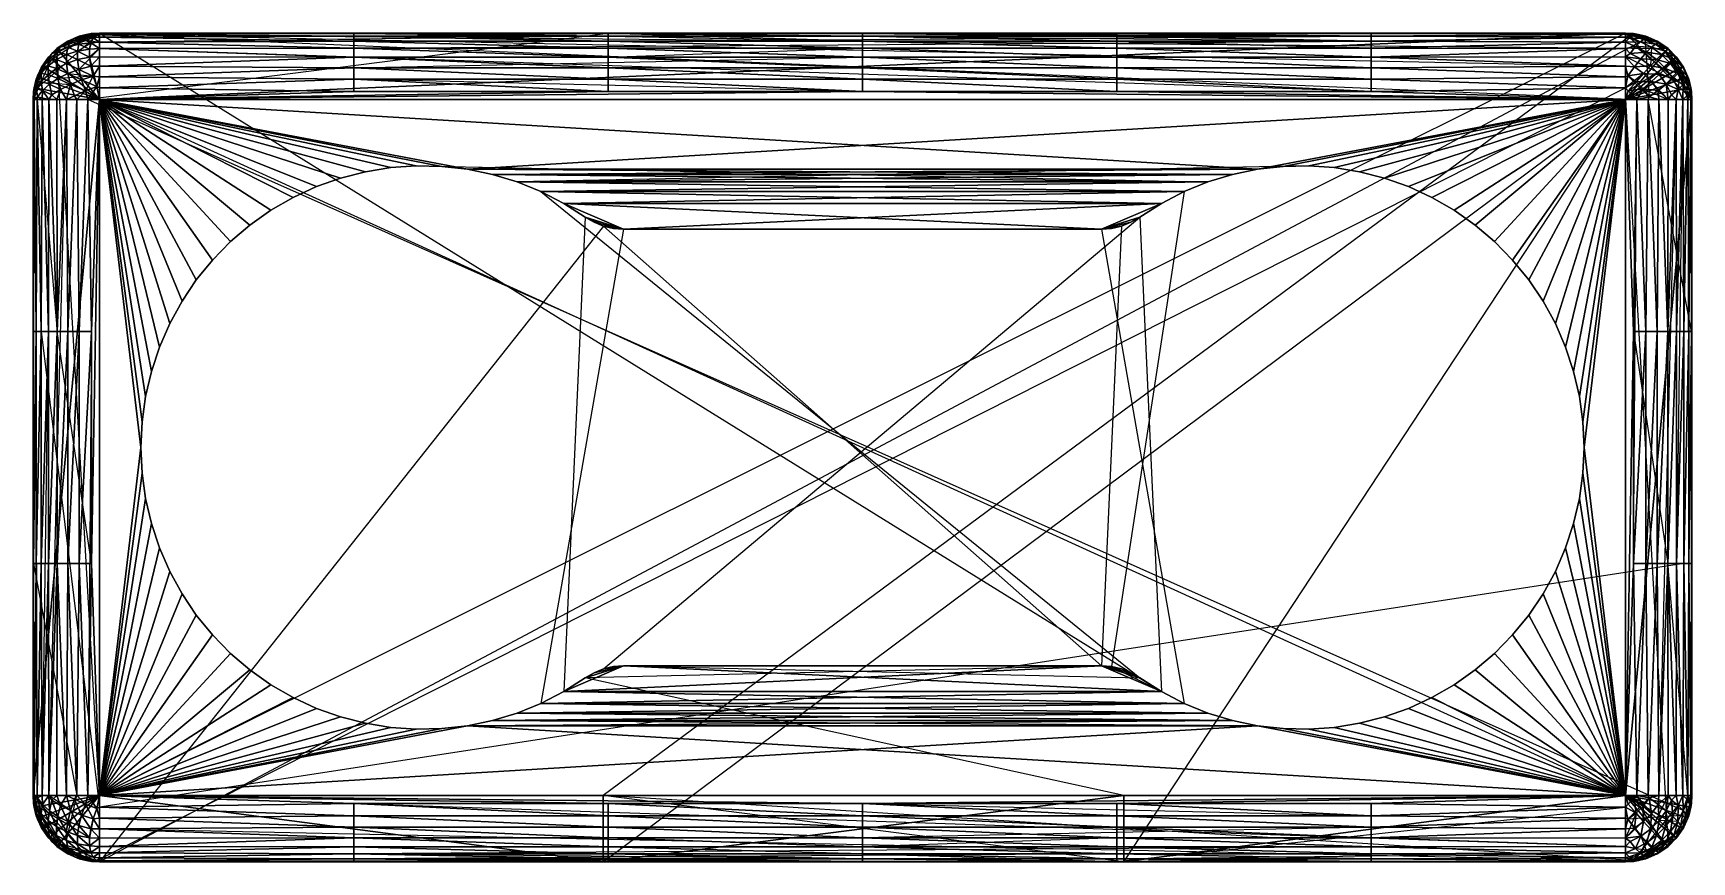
# Model space of a CAD drawing. Extents: x -1 to 48, y -1.5 to 23.
import ezdxf

# ---------------------------------------------------------------- set-up
doc = ezdxf.new("R2010")
doc.units = 0
doc.layers.get('0').update_dxf_attribs({"linetype": 'CONTINUOUS'})

msp = doc.modelspace()

# ---------------------------------------------------------------- linework, layer by layer
at = {"color": 7}
msp.add_polyline3d([(46.364, 0.492, -2.908), (46.257, 7.346, -2.924), (46.024, 0.492, -2.937), (46.364, 0.492, -2.908), (46.364, 0.492, -2.908), (46.621, 7.346, -2.844), (46.257, 7.346, -2.924), (46.364, 0.492, -2.908), (46.364, 0.492, -2.908), (46.694, 0.492, -2.819), (46.621, 7.346, -2.844), (46.364, 0.492, -2.908), (46.621, 7.346, -2.844), (46.694, 0.492, -2.819), (46.963, 7.346, -2.698), (46.621, 7.346, -2.844), (46.963, 14.2, -2.698), (46.963, 7.346, -2.698), (47.271, 14.2, -2.489), (46.963, 14.2, -2.698), (47.004, 21.054, -2.675), (47.271, 14.2, -2.489), (47.283, 21.054, -2.479), (47.004, 21.054, -2.675), (47.004, 21.054, -2.675), (46.963, 14.2, -2.698), (47.271, 14.2, -2.489), (47.004, 21.054, -2.675), (47.004, 21.054, -2.675), (46.694, 21.054, -2.819), (46.963, 14.2, -2.698), (47.004, 21.054, -2.675), (46.963, 14.2, -2.698), (46.694, 21.054, -2.819), (46.621, 14.2, -2.844), (46.963, 14.2, -2.698), (46.621, 7.346, -2.844), (46.621, 14.2, -2.844), (46.257, 7.346, -2.924), (46.621, 7.346, -2.844), (46.621, 7.346, -2.844), (46.963, 14.2, -2.698), (46.621, 14.2, -2.844), (46.621, 7.346, -2.844), (46.621, 7.346, -2.844), (46.963, 7.346, -2.698), (46.963, 14.2, -2.698), (46.621, 7.346, -2.844), (46.694, 0.492, -2.819), (47.004, 0.492, -2.675), (46.963, 7.346, -2.698), (46.694, 0.492, -2.819), (46.963, 7.346, -2.698), (47.004, 0.492, -2.675), (47.271, 7.346, -2.489), (46.963, 7.346, -2.698), (47.271, 14.2, -2.489), (47.271, 7.346, -2.489), (47.534, 14.2, -2.226), (47.271, 14.2, -2.489), (47.525, 21.054, -2.238), (47.534, 14.2, -2.226), (47.72, 21.054, -1.958), (47.525, 21.054, -2.238), (47.525, 21.054, -2.238), (47.271, 14.2, -2.489), (47.534, 14.2, -2.226), (47.525, 21.054, -2.238), (47.525, 21.054, -2.238), (47.283, 21.054, -2.479), (47.271, 14.2, -2.489), (47.525, 21.054, -2.238), (47.004, 0.492, -2.675), (47.283, 0.492, -2.479), (47.271, 7.346, -2.489), (47.004, 0.492, -2.675), (47.271, 7.346, -2.489), (47.283, 0.492, -2.479), (47.525, 0.492, -2.238), (47.271, 7.346, -2.489), (47.534, 7.346, -2.226), (47.525, 0.492, -2.238), (47.72, 0.492, -1.958), (47.534, 7.346, -2.226), (47.743, 7.346, -1.918), (47.72, 0.492, -1.958), (47.865, 0.492, -1.649), (47.743, 7.346, -1.918), (47.89, 7.346, -1.575), (47.865, 0.492, -1.649), (47.953, 0.492, -1.319), (47.89, 7.346, -1.575), (47.969, 7.346, -1.212), (47.953, 0.492, -1.319), (47.983, 0.492, -0.979), (47.969, 7.346, -1.212), (47.983, 21.054, -0.979), (47.969, 7.346, -1.212), (47.983, 0.492, -0.979), (47.983, 21.054, -0.979), (47.983, 21.054, -0.979), (47.969, 14.2, -1.212), (47.969, 7.346, -1.212), (47.983, 21.054, -0.979), (47.983, 21.054, -0.979), (47.953, 21.054, -1.319), (47.969, 14.2, -1.212), (47.983, 21.054, -0.979), (47.969, 14.2, -1.212), (47.953, 21.054, -1.319), (47.89, 14.2, -1.575), (47.969, 14.2, -1.212), (47.89, 7.346, -1.575), (47.89, 14.2, -1.575), (47.743, 7.346, -1.918), (47.89, 7.346, -1.575), (47.865, 0.492, -1.649), (47.89, 7.346, -1.575), (47.743, 7.346, -1.918), (47.865, 0.492, -1.649), (47.271, 7.346, -2.489), (47.525, 0.492, -2.238), (47.534, 7.346, -2.226), (47.271, 7.346, -2.489), (47.534, 14.2, -2.226), (47.534, 7.346, -2.226), (47.743, 14.2, -1.918), (47.534, 14.2, -2.226), (47.72, 21.054, -1.958), (47.743, 14.2, -1.918), (47.865, 21.054, -1.649), (47.72, 21.054, -1.958), (47.72, 21.054, -1.958), (47.534, 14.2, -2.226), (47.743, 14.2, -1.918), (47.72, 21.054, -1.958), (47.534, 7.346, -2.226), (47.72, 0.492, -1.958), (47.743, 7.346, -1.918), (47.534, 7.346, -2.226), (47.743, 14.2, -1.918), (47.743, 7.346, -1.918), (47.89, 14.2, -1.575), (47.743, 14.2, -1.918), (47.865, 21.054, -1.649), (47.89, 14.2, -1.575), (47.953, 21.054, -1.319), (47.865, 21.054, -1.649), (47.865, 21.054, -1.649), (47.743, 14.2, -1.918), (47.89, 14.2, -1.575), (47.865, 21.054, -1.649), (47.89, 7.346, -1.575), (47.953, 0.492, -1.319), (47.969, 7.346, -1.212), (47.89, 7.346, -1.575), (47.969, 14.2, -1.212), (47.89, 7.346, -1.575), (47.969, 7.346, -1.212), (47.969, 14.2, -1.212), (47.969, 14.2, -1.212), (47.89, 14.2, -1.575), (47.89, 7.346, -1.575), (47.969, 14.2, -1.212), (46.694, 21.054, -2.819), (46.364, 21.054, -2.908), (46.621, 14.2, -2.844), (46.694, 21.054, -2.819), (46.621, 14.2, -2.844), (46.364, 21.054, -2.908), (46.257, 14.2, -2.924), (46.621, 14.2, -2.844), (46.257, 7.346, -2.924), (46.257, 14.2, -2.924), (46.024, 0.492, -2.937), (46.257, 7.346, -2.924), (46.257, 7.346, -2.924), (46.621, 14.2, -2.844), (46.257, 14.2, -2.924), (46.257, 7.346, -2.924), (46.364, 21.054, -2.908), (46.024, 21.054, -2.937), (46.257, 14.2, -2.924), (46.364, 21.054, -2.908), (46.257, 14.2, -2.924), (46.024, 21.054, -2.937), (46.024, 0.492, -2.937), (46.257, 14.2, -2.924), (47.271, 7.346, -2.489), (47.271, 14.2, -2.489), (46.963, 7.346, -2.698), (47.271, 7.346, -2.489), (47.534, 7.346, -2.226), (47.534, 14.2, -2.226), (47.271, 7.346, -2.489), (47.534, 7.346, -2.226), (47.743, 7.346, -1.918), (47.743, 14.2, -1.918), (47.534, 7.346, -2.226), (47.743, 7.346, -1.918), (0.984, 0.152, -2.908), (8.491, 0.26, -2.924), (0.984, 0.492, -2.937), (0.984, 0.152, -2.908), (0.984, 0.152, -2.908), (8.491, -0.104, -2.844), (8.491, 0.26, -2.924), (0.984, 0.152, -2.908), (0.984, 0.152, -2.908), (0.984, -0.178, -2.819), (8.491, -0.104, -2.844), (0.984, 0.152, -2.908), (8.491, -0.104, -2.844), (0.984, -0.178, -2.819), (8.491, -0.446, -2.698), (8.491, -0.104, -2.844), (15.998, -0.446, -2.698), (8.491, -0.446, -2.698), (15.998, -0.755, -2.489), (15.998, -0.446, -2.698), (23.504, -0.755, -2.489), (15.998, -0.755, -2.489), (23.504, -1.018, -2.226), (23.504, -0.755, -2.489), (31.011, -1.018, -2.226), (23.504, -1.018, -2.226), (31.011, -1.227, -1.918), (31.011, -1.018, -2.226), (38.518, -1.227, -1.918), (31.011, -1.227, -1.918), (38.518, -1.373, -1.575), (38.518, -1.227, -1.918), (46.024, -1.348, -1.649), (38.518, -1.373, -1.575), (46.024, -1.436, -1.319), (46.024, -1.348, -1.649), (46.024, -1.348, -1.649), (38.518, -1.227, -1.918), (38.518, -1.373, -1.575), (46.024, -1.348, -1.649), (46.024, -1.348, -1.649), (46.024, -1.204, -1.958), (38.518, -1.227, -1.918), (46.024, -1.348, -1.649), (38.518, -1.227, -1.918), (46.024, -1.204, -1.958), (38.518, -1.018, -2.226), (38.518, -1.227, -1.918), (31.011, -1.018, -2.226), (38.518, -1.018, -2.226), (31.011, -0.755, -2.489), (31.011, -1.018, -2.226), (23.504, -0.755, -2.489), (31.011, -0.755, -2.489), (23.504, -0.446, -2.698), (23.504, -0.755, -2.489), (15.998, -0.446, -2.698), (23.504, -0.446, -2.698), (15.998, -0.104, -2.844), (15.998, -0.446, -2.698), (8.491, -0.104, -2.844), (15.998, -0.104, -2.844), (8.491, 0.26, -2.924), (8.491, -0.104, -2.844), (8.491, -0.104, -2.844), (15.998, -0.446, -2.698), (15.998, -0.104, -2.844), (8.491, -0.104, -2.844), (8.491, -0.104, -2.844), (8.491, -0.446, -2.698), (15.998, -0.446, -2.698), (8.491, -0.104, -2.844), (0.984, -0.178, -2.819), (0.984, -0.487, -2.675), (8.491, -0.446, -2.698), (0.984, -0.178, -2.819), (8.491, -0.446, -2.698), (0.984, -0.487, -2.675), (8.491, -0.755, -2.489), (8.491, -0.446, -2.698), (15.998, -0.755, -2.489), (8.491, -0.755, -2.489), (15.998, -1.018, -2.226), (15.998, -0.755, -2.489), (23.504, -1.018, -2.226), (15.998, -1.018, -2.226), (23.504, -1.227, -1.918), (23.504, -1.018, -2.226), (31.011, -1.227, -1.918), (23.504, -1.227, -1.918), (31.011, -1.373, -1.575), (31.011, -1.227, -1.918), (38.518, -1.373, -1.575), (31.011, -1.373, -1.575), (38.518, -1.452, -1.212), (38.518, -1.373, -1.575), (46.024, -1.436, -1.319), (38.518, -1.452, -1.212), (46.024, -1.466, -0.979), (46.024, -1.436, -1.319), (46.024, -1.436, -1.319), (38.518, -1.373, -1.575), (38.518, -1.452, -1.212), (46.024, -1.436, -1.319), (0.984, -0.487, -2.675), (0.984, -0.767, -2.479), (8.491, -0.755, -2.489), (0.984, -0.487, -2.675), (8.491, -0.755, -2.489), (0.984, -0.767, -2.479), (0.984, -1.008, -2.238), (8.491, -0.755, -2.489), (8.491, -1.018, -2.226), (0.984, -1.008, -2.238), (0.984, -1.204, -1.958), (8.491, -1.018, -2.226), (8.491, -1.227, -1.918), (0.984, -1.204, -1.958), (0.984, -1.348, -1.649), (8.491, -1.227, -1.918), (8.491, -1.373, -1.575), (0.984, -1.348, -1.649), (0.984, -1.436, -1.319), (8.491, -1.373, -1.575), (8.491, -1.452, -1.212), (0.984, -1.436, -1.319), (0.984, -1.466, -0.979), (8.491, -1.452, -1.212), (15.998, -1.452, -1.212), (0.984, -1.466, -0.979), (23.504, -1.452, -1.212), (15.998, -1.452, -1.212), (15.998, -1.373, -1.575), (23.504, -1.452, -1.212), (23.504, -1.373, -1.575), (15.998, -1.373, -1.575), (15.998, -1.227, -1.918), (23.504, -1.373, -1.575), (23.504, -1.227, -1.918), (15.998, -1.227, -1.918), (15.998, -1.018, -2.226), (15.998, -1.227, -1.918), (23.504, -1.227, -1.918), (15.998, -1.018, -2.226), (15.998, -1.018, -2.226), (8.491, -1.018, -2.226), (15.998, -1.227, -1.918), (15.998, -1.018, -2.226), (15.998, -1.018, -2.226), (8.491, -0.755, -2.489), (8.491, -1.018, -2.226), (15.998, -1.018, -2.226), (8.491, -1.018, -2.226), (8.491, -0.755, -2.489), (0.984, -1.008, -2.238), (8.491, -1.018, -2.226), (8.491, -1.018, -2.226), (0.984, -1.204, -1.958), (8.491, -1.227, -1.918), (8.491, -1.018, -2.226), (15.998, -1.227, -1.918), (8.491, -1.227, -1.918), (15.998, -1.373, -1.575), (15.998, -1.227, -1.918), (23.504, -1.373, -1.575), (15.998, -1.227, -1.918), (15.998, -1.373, -1.575), (23.504, -1.373, -1.575), (8.491, -1.227, -1.918), (0.984, -1.348, -1.649), (8.491, -1.373, -1.575), (8.491, -1.227, -1.918), (15.998, -1.373, -1.575), (8.491, -1.373, -1.575), (15.998, -1.452, -1.212), (15.998, -1.373, -1.575), (23.504, -1.452, -1.212), (15.998, -1.373, -1.575), (15.998, -1.452, -1.212), (23.504, -1.452, -1.212), (8.491, -1.373, -1.575), (0.984, -1.436, -1.319), (8.491, -1.452, -1.212), (8.491, -1.373, -1.575), (15.998, -1.452, -1.212), (8.491, -1.452, -1.212), (0.984, -1.466, -0.979), (15.998, -1.452, -1.212), (15.998, -1.452, -1.212), (8.491, -1.373, -1.575), (8.491, -1.452, -1.212), (15.998, -1.452, -1.212), (0.984, -1.466, -0.979), (46.024, -1.466, -0.979), (23.504, -1.452, -1.212), (0.984, -1.466, -0.979), (23.504, -1.452, -1.212), (46.024, -1.466, -0.979), (31.011, -1.452, -1.212), (23.504, -1.452, -1.212), (23.504, -1.373, -1.575), (31.011, -1.452, -1.212), (31.011, -1.373, -1.575), (23.504, -1.373, -1.575), (23.504, -1.227, -1.918), (23.504, -1.373, -1.575), (31.011, -1.373, -1.575), (23.504, -1.227, -1.918), (31.011, -1.452, -1.212), (46.024, -1.466, -0.979), (38.518, -1.452, -1.212), (31.011, -1.452, -1.212), (31.011, -1.373, -1.575), (31.011, -1.452, -1.212), (38.518, -1.452, -1.212), (31.011, -1.373, -1.575), (46.024, -1.204, -1.958), (46.024, -1.008, -2.238), (38.518, -1.018, -2.226), (46.024, -1.204, -1.958), (38.518, -1.018, -2.226), (46.024, -1.008, -2.238), (38.518, -0.755, -2.489), (38.518, -1.018, -2.226), (31.011, -0.755, -2.489), (38.518, -0.755, -2.489), (31.011, -0.446, -2.698), (31.011, -0.755, -2.489), (23.504, -0.446, -2.698), (31.011, -0.446, -2.698), (23.504, -0.104, -2.844), (23.504, -0.446, -2.698), (15.998, -0.104, -2.844), (23.504, -0.104, -2.844), (15.998, 0.26, -2.924), (15.998, -0.104, -2.844), (8.491, 0.26, -2.924), (15.998, 0.26, -2.924), (0.984, 0.492, -2.937), (8.491, 0.26, -2.924), (8.491, 0.26, -2.924), (15.998, -0.104, -2.844), (15.998, 0.26, -2.924), (8.491, 0.26, -2.924), (46.024, -1.008, -2.238), (46.024, -0.767, -2.479), (38.518, -0.755, -2.489), (46.024, -1.008, -2.238), (38.518, -0.755, -2.489), (46.024, -0.767, -2.479), (46.024, -0.487, -2.675), (38.518, -0.755, -2.489), (38.518, -0.446, -2.698), (46.024, -0.487, -2.675), (46.024, -0.178, -2.819), (38.518, -0.446, -2.698), (38.518, -0.104, -2.844), (46.024, -0.178, -2.819), (46.024, 0.152, -2.908), (38.518, -0.104, -2.844), (38.518, 0.26, -2.924), (46.024, 0.152, -2.908), (46.024, 0.492, -2.937), (38.518, 0.26, -2.924), (31.011, 0.26, -2.924), (46.024, 0.492, -2.937), (23.504, 0.26, -2.924), (31.011, 0.26, -2.924), (31.011, -0.104, -2.844), (23.504, 0.26, -2.924), (23.504, -0.104, -2.844), (31.011, -0.104, -2.844), (31.011, -0.446, -2.698), (31.011, -0.104, -2.844), (23.504, -0.104, -2.844), (31.011, -0.446, -2.698), (31.011, -0.446, -2.698), (38.518, -0.446, -2.698), (31.011, -0.104, -2.844), (31.011, -0.446, -2.698), (31.011, -0.446, -2.698), (38.518, -0.755, -2.489), (38.518, -0.446, -2.698), (31.011, -0.446, -2.698), (38.518, -0.446, -2.698), (38.518, -0.755, -2.489), (46.024, -0.487, -2.675), (38.518, -0.446, -2.698), (38.518, -0.446, -2.698), (46.024, -0.178, -2.819), (38.518, -0.104, -2.844), (38.518, -0.446, -2.698), (31.011, -0.104, -2.844), (38.518, -0.104, -2.844), (31.011, 0.26, -2.924), (31.011, -0.104, -2.844), (23.504, 0.26, -2.924), (31.011, -0.104, -2.844), (31.011, 0.26, -2.924), (23.504, 0.26, -2.924), (38.518, -0.104, -2.844), (46.024, 0.152, -2.908), (38.518, 0.26, -2.924), (38.518, -0.104, -2.844), (31.011, 0.26, -2.924), (38.518, 0.26, -2.924), (46.024, 0.492, -2.937), (31.011, 0.26, -2.924), (31.011, 0.26, -2.924), (38.518, -0.104, -2.844), (38.518, 0.26, -2.924), (31.011, 0.26, -2.924), (46.024, 0.492, -2.937), (0.984, 0.492, -2.937), (23.504, 0.26, -2.924), (46.024, 0.492, -2.937), (23.504, 0.26, -2.924), (0.984, 0.492, -2.937), (15.998, 0.26, -2.924), (23.504, 0.26, -2.924), (23.504, -0.104, -2.844), (23.504, 0.26, -2.924), (15.998, 0.26, -2.924), (23.504, -0.104, -2.844), (23.504, -0.446, -2.698), (23.504, -0.104, -2.844), (15.998, -0.104, -2.844), (23.504, -0.446, -2.698), (38.518, -0.446, -2.698), (38.518, -0.104, -2.844), (31.011, -0.104, -2.844), (38.518, -0.446, -2.698), (23.504, -0.755, -2.489), (23.504, -0.446, -2.698), (15.998, -0.446, -2.698), (23.504, -0.755, -2.489), (15.998, -0.755, -2.489), (23.504, -0.755, -2.489), (15.998, -0.446, -2.698), (15.998, -0.755, -2.489), (8.491, -0.755, -2.489), (15.998, -0.755, -2.489), (8.491, -0.446, -2.698), (8.491, -0.755, -2.489), (31.011, -0.755, -2.489), (31.011, -0.446, -2.698), (23.504, -0.446, -2.698), (31.011, -0.755, -2.489), (23.504, -1.018, -2.226), (15.998, -0.755, -2.489), (15.998, -1.018, -2.226), (23.504, -1.018, -2.226), (31.011, -1.018, -2.226), (31.011, -0.755, -2.489), (23.504, -0.755, -2.489), (31.011, -1.018, -2.226), (23.504, -1.018, -2.226), (31.011, -1.018, -2.226), (23.504, -0.755, -2.489), (23.504, -1.018, -2.226), (38.518, -1.018, -2.226), (38.518, -0.755, -2.489), (31.011, -0.755, -2.489), (38.518, -1.018, -2.226), (8.491, -1.227, -1.918), (15.998, -1.227, -1.918), (8.491, -1.018, -2.226), (8.491, -1.227, -1.918), (31.011, -1.227, -1.918), (23.504, -1.018, -2.226), (23.504, -1.227, -1.918), (31.011, -1.227, -1.918), (38.518, -1.227, -1.918), (38.518, -1.018, -2.226), (31.011, -1.018, -2.226), (38.518, -1.227, -1.918), (31.011, -1.227, -1.918), (38.518, -1.227, -1.918), (31.011, -1.018, -2.226), (31.011, -1.227, -1.918), (8.491, -1.373, -1.575), (15.998, -1.373, -1.575), (8.491, -1.227, -1.918), (8.491, -1.373, -1.575), (38.518, -1.373, -1.575), (31.011, -1.227, -1.918), (31.011, -1.373, -1.575), (38.518, -1.373, -1.575), (31.011, -1.452, -1.212), (23.504, -1.373, -1.575), (23.504, -1.452, -1.212), (31.011, -1.452, -1.212), (46.024, 0.152, -2.908), (46.103, 0.236, -2.919), (46.024, 0.492, -2.937), (46.024, 0.152, -2.908), (46.024, 0.152, -2.908), (46.336, -0.029, -2.841), (46.103, 0.236, -2.919), (46.024, 0.152, -2.908), (46.024, 0.152, -2.908), (46.097, -0.203, -2.808), (46.336, -0.029, -2.841), (46.024, 0.152, -2.908), (46.024, 0.152, -2.908), (46.024, -0.178, -2.819), (46.097, -0.203, -2.808), (46.024, 0.152, -2.908), (46.097, -0.203, -2.808), (46.024, -0.178, -2.819), (46.024, -0.487, -2.675), (46.097, -0.203, -2.808), (46.29, -0.472, -2.663), (46.024, -0.487, -2.675), (46.024, -0.767, -2.479), (46.29, -0.472, -2.663), (46.474, -0.708, -2.46), (46.024, -0.767, -2.479), (46.162, -0.866, -2.383), (46.474, -0.708, -2.46), (46.32, -1.067, -2.127), (46.162, -0.866, -2.383), (46.024, -1.008, -2.238), (46.32, -1.067, -2.127), (46.024, -1.204, -1.958), (46.32, -1.067, -2.127), (46.024, -1.008, -2.238), (46.024, -1.204, -1.958), (46.024, -1.204, -1.958), (46.467, -1.214, -1.832), (46.32, -1.067, -2.127), (46.024, -1.204, -1.958), (46.024, -1.204, -1.958), (46.131, -1.319, -1.717), (46.467, -1.214, -1.832), (46.024, -1.204, -1.958), (46.024, -1.204, -1.958), (46.024, -1.348, -1.649), (46.131, -1.319, -1.717), (46.024, -1.204, -1.958), (46.131, -1.319, -1.717), (46.024, -1.348, -1.649), (46.275, -1.405, -1.396), (46.131, -1.319, -1.717), (46.467, -1.214, -1.832), (46.275, -1.405, -1.396), (46.599, -1.304, -1.508), (46.467, -1.214, -1.832), (46.79, -1.05, -1.912), (46.599, -1.304, -1.508), (46.911, -1.145, -1.585), (46.79, -1.05, -1.912), (47.088, -0.833, -1.952), (46.911, -1.145, -1.585), (47.199, -0.936, -1.624), (47.088, -0.833, -1.952), (47.35, -0.571, -1.952), (47.199, -0.936, -1.624), (47.452, -0.683, -1.624), (47.35, -0.571, -1.952), (47.567, -0.273, -1.912), (47.452, -0.683, -1.624), (47.662, -0.395, -1.585), (47.567, -0.273, -1.912), (47.731, 0.05, -1.832), (47.662, -0.395, -1.585), (47.82, -0.083, -1.508), (47.731, 0.05, -1.832), (47.835, 0.386, -1.717), (47.82, -0.083, -1.508), (47.921, 0.242, -1.396), (47.835, 0.386, -1.717), (47.865, 0.492, -1.649), (47.921, 0.242, -1.396), (47.953, 0.492, -1.319), (47.865, 0.492, -1.649), (47.865, 0.492, -1.649), (47.835, 0.386, -1.717), (47.921, 0.242, -1.396), (47.865, 0.492, -1.649), (47.865, 0.492, -1.649), (47.72, 0.492, -1.958), (47.835, 0.386, -1.717), (47.865, 0.492, -1.649), (47.835, 0.386, -1.717), (47.72, 0.492, -1.958), (47.731, 0.05, -1.832), (47.835, 0.386, -1.717), (47.82, -0.083, -1.508), (47.835, 0.386, -1.717), (47.731, 0.05, -1.832), (47.82, -0.083, -1.508), (46.097, -0.203, -2.808), (46.024, -0.487, -2.675), (46.29, -0.472, -2.663), (46.097, -0.203, -2.808), (46.336, -0.029, -2.841), (46.29, -0.472, -2.663), (46.558, -0.277, -2.699), (46.336, -0.029, -2.841), (46.546, 0.181, -2.841), (46.558, -0.277, -2.699), (46.793, -0.041, -2.699), (46.546, 0.181, -2.841), (46.72, 0.42, -2.808), (46.793, -0.041, -2.699), (46.988, 0.227, -2.663), (46.72, 0.42, -2.808), (47.004, 0.492, -2.675), (46.988, 0.227, -2.663), (47.283, 0.492, -2.479), (47.004, 0.492, -2.675), (47.004, 0.492, -2.675), (46.72, 0.42, -2.808), (46.988, 0.227, -2.663), (47.004, 0.492, -2.675), (47.004, 0.492, -2.675), (46.694, 0.492, -2.819), (46.72, 0.42, -2.808), (47.004, 0.492, -2.675), (46.72, 0.42, -2.808), (46.694, 0.492, -2.819), (46.364, 0.492, -2.908), (46.72, 0.42, -2.808), (46.546, 0.181, -2.841), (46.364, 0.492, -2.908), (46.281, 0.413, -2.919), (46.546, 0.181, -2.841), (46.336, -0.029, -2.841), (46.281, 0.413, -2.919), (46.103, 0.236, -2.919), (46.336, -0.029, -2.841), (46.336, -0.029, -2.841), (46.546, 0.181, -2.841), (46.281, 0.413, -2.919), (46.336, -0.029, -2.841), (46.336, -0.029, -2.841), (46.558, -0.277, -2.699), (46.546, 0.181, -2.841), (46.336, -0.029, -2.841), (46.024, -0.767, -2.479), (46.024, -1.008, -2.238), (46.162, -0.866, -2.383), (46.024, -0.767, -2.479), (46.024, -1.348, -1.649), (46.024, -1.436, -1.319), (46.275, -1.405, -1.396), (46.024, -1.348, -1.649), (46.275, -1.405, -1.396), (46.024, -1.436, -1.319), (46.364, -1.436, -0.979), (46.275, -1.405, -1.396), (46.41, -1.426, -1.062), (46.364, -1.436, -0.979), (46.694, -1.348, -0.979), (46.41, -1.426, -1.062), (46.712, -1.332, -1.166), (46.694, -1.348, -0.979), (47.004, -1.204, -0.979), (46.712, -1.332, -1.166), (47.003, -1.185, -1.238), (47.004, -1.204, -0.979), (47.283, -1.008, -0.979), (47.003, -1.185, -1.238), (47.27, -0.99, -1.274), (47.283, -1.008, -0.979), (47.525, -0.767, -0.979), (47.27, -0.99, -1.274), (47.506, -0.754, -1.274), (47.525, -0.767, -0.979), (47.701, -0.486, -1.238), (47.506, -0.754, -1.274), (47.662, -0.395, -1.585), (47.701, -0.486, -1.238), (47.82, -0.083, -1.508), (47.662, -0.395, -1.585), (47.662, -0.395, -1.585), (47.506, -0.754, -1.274), (47.701, -0.486, -1.238), (47.662, -0.395, -1.585), (47.662, -0.395, -1.585), (47.452, -0.683, -1.624), (47.506, -0.754, -1.274), (47.662, -0.395, -1.585), (47.506, -0.754, -1.274), (47.452, -0.683, -1.624), (47.27, -0.99, -1.274), (47.506, -0.754, -1.274), (47.525, -0.767, -0.979), (47.506, -0.754, -1.274), (47.27, -0.99, -1.274), (47.525, -0.767, -0.979), (46.024, -1.436, -1.319), (46.024, -1.466, -0.979), (46.364, -1.436, -0.979), (46.024, -1.436, -1.319), (46.275, -1.405, -1.396), (46.364, -1.436, -0.979), (46.41, -1.426, -1.062), (46.275, -1.405, -1.396), (46.599, -1.304, -1.508), (46.41, -1.426, -1.062), (46.712, -1.332, -1.166), (46.599, -1.304, -1.508), (46.911, -1.145, -1.585), (46.712, -1.332, -1.166), (47.003, -1.185, -1.238), (46.911, -1.145, -1.585), (47.199, -0.936, -1.624), (47.003, -1.185, -1.238), (47.27, -0.99, -1.274), (47.199, -0.936, -1.624), (47.452, -0.683, -1.624), (47.199, -0.936, -1.624), (47.27, -0.99, -1.274), (47.452, -0.683, -1.624), (46.41, -1.426, -1.062), (46.694, -1.348, -0.979), (46.712, -1.332, -1.166), (46.41, -1.426, -1.062), (46.712, -1.332, -1.166), (47.004, -1.204, -0.979), (47.003, -1.185, -1.238), (46.712, -1.332, -1.166), (47.003, -1.185, -1.238), (47.283, -1.008, -0.979), (47.27, -0.99, -1.274), (47.003, -1.185, -1.238), (47.525, -0.767, -0.979), (47.72, -0.487, -0.979), (47.701, -0.486, -1.238), (47.525, -0.767, -0.979), (47.701, -0.486, -1.238), (47.72, -0.487, -0.979), (47.848, -0.196, -1.166), (47.701, -0.486, -1.238), (47.82, -0.083, -1.508), (47.848, -0.196, -1.166), (47.921, 0.242, -1.396), (47.82, -0.083, -1.508), (47.82, -0.083, -1.508), (47.701, -0.486, -1.238), (47.848, -0.196, -1.166), (47.82, -0.083, -1.508), (47.72, -0.487, -0.979), (47.865, -0.178, -0.979), (47.848, -0.196, -1.166), (47.72, -0.487, -0.979), (47.848, -0.196, -1.166), (47.865, -0.178, -0.979), (47.943, 0.106, -1.062), (47.848, -0.196, -1.166), (47.921, 0.242, -1.396), (47.943, 0.106, -1.062), (47.953, 0.492, -1.319), (47.921, 0.242, -1.396), (47.921, 0.242, -1.396), (47.848, -0.196, -1.166), (47.943, 0.106, -1.062), (47.921, 0.242, -1.396), (47.865, -0.178, -0.979), (47.953, 0.152, -0.979), (47.943, 0.106, -1.062), (47.865, -0.178, -0.979), (47.943, 0.106, -1.062), (47.953, 0.152, -0.979), (47.983, 0.492, -0.979), (47.943, 0.106, -1.062), (47.953, 0.492, -1.319), (47.943, 0.106, -1.062), (47.983, 0.492, -0.979), (47.953, 0.492, -1.319), (47.731, 0.05, -1.832), (47.72, 0.492, -1.958), (47.583, 0.197, -2.127), (47.731, 0.05, -1.832), (47.567, -0.273, -1.912), (47.583, 0.197, -2.127), (47.419, -0.126, -2.207), (47.567, -0.273, -1.912), (47.35, -0.571, -1.952), (47.419, -0.126, -2.207), (47.202, -0.424, -2.247), (47.35, -0.571, -1.952), (47.088, -0.833, -1.952), (47.202, -0.424, -2.247), (46.94, -0.686, -2.247), (47.088, -0.833, -1.952), (46.79, -1.05, -1.912), (46.94, -0.686, -2.247), (46.642, -0.903, -2.207), (46.79, -1.05, -1.912), (46.467, -1.214, -1.832), (46.642, -0.903, -2.207), (46.32, -1.067, -2.127), (46.467, -1.214, -1.832), (46.467, -1.214, -1.832), (46.79, -1.05, -1.912), (46.642, -0.903, -2.207), (46.467, -1.214, -1.832), (46.467, -1.214, -1.832), (46.599, -1.304, -1.508), (46.79, -1.05, -1.912), (46.467, -1.214, -1.832), (47.283, 0.492, -2.479), (47.382, 0.355, -2.383), (47.525, 0.492, -2.238), (47.283, 0.492, -2.479), (47.283, 0.492, -2.479), (47.224, 0.043, -2.46), (47.382, 0.355, -2.383), (47.283, 0.492, -2.479), (47.283, 0.492, -2.479), (46.988, 0.227, -2.663), (47.224, 0.043, -2.46), (47.283, 0.492, -2.479), (47.224, 0.043, -2.46), (46.988, 0.227, -2.663), (47.015, -0.245, -2.499), (47.224, 0.043, -2.46), (47.202, -0.424, -2.247), (47.015, -0.245, -2.499), (46.94, -0.686, -2.247), (47.202, -0.424, -2.247), (47.202, -0.424, -2.247), (47.224, 0.043, -2.46), (47.015, -0.245, -2.499), (47.202, -0.424, -2.247), (47.202, -0.424, -2.247), (47.419, -0.126, -2.207), (47.224, 0.043, -2.46), (47.202, -0.424, -2.247), (47.224, 0.043, -2.46), (47.419, -0.126, -2.207), (47.382, 0.355, -2.383), (47.224, 0.043, -2.46), (47.382, 0.355, -2.383), (47.419, -0.126, -2.207), (47.583, 0.197, -2.127), (47.382, 0.355, -2.383), (47.525, 0.492, -2.238), (47.583, 0.197, -2.127), (47.72, 0.492, -1.958), (47.525, 0.492, -2.238), (47.525, 0.492, -2.238), (47.382, 0.355, -2.383), (47.583, 0.197, -2.127), (47.525, 0.492, -2.238), (46.364, 0.492, -2.908), (46.024, 0.492, -2.937), (46.281, 0.413, -2.919), (46.364, 0.492, -2.908), (46.281, 0.413, -2.919), (46.024, 0.492, -2.937), (46.103, 0.236, -2.919), (46.281, 0.413, -2.919), (47.088, -0.833, -1.952), (47.199, -0.936, -1.624), (47.35, -0.571, -1.952), (47.088, -0.833, -1.952), (47.202, -0.424, -2.247), (47.088, -0.833, -1.952), (47.35, -0.571, -1.952), (47.202, -0.424, -2.247), (47.419, -0.126, -2.207), (47.35, -0.571, -1.952), (47.567, -0.273, -1.912), (47.419, -0.126, -2.207), (47.567, -0.273, -1.912), (47.35, -0.571, -1.952), (47.452, -0.683, -1.624), (47.567, -0.273, -1.912), (47.015, -0.245, -2.499), (46.793, -0.041, -2.699), (46.762, -0.498, -2.499), (47.015, -0.245, -2.499), (46.94, -0.686, -2.247), (46.762, -0.498, -2.499), (46.642, -0.903, -2.207), (46.94, -0.686, -2.247), (46.94, -0.686, -2.247), (47.015, -0.245, -2.499), (46.762, -0.498, -2.499), (46.94, -0.686, -2.247), (46.762, -0.498, -2.499), (46.793, -0.041, -2.699), (46.558, -0.277, -2.699), (46.762, -0.498, -2.499), (46.474, -0.708, -2.46), (46.558, -0.277, -2.699), (46.29, -0.472, -2.663), (46.474, -0.708, -2.46), (46.024, -0.767, -2.479), (46.474, -0.708, -2.46), (46.29, -0.472, -2.663), (46.024, -0.767, -2.479), (46.793, -0.041, -2.699), (47.015, -0.245, -2.499), (46.988, 0.227, -2.663), (46.793, -0.041, -2.699), (46.364, 0.492, -2.908), (46.546, 0.181, -2.841), (46.72, 0.42, -2.808), (46.364, 0.492, -2.908), (46.72, 0.42, -2.808), (46.546, 0.181, -2.841), (46.793, -0.041, -2.699), (46.72, 0.42, -2.808), (46.097, -0.203, -2.808), (46.29, -0.472, -2.663), (46.336, -0.029, -2.841), (46.097, -0.203, -2.808), (46.642, -0.903, -2.207), (46.762, -0.498, -2.499), (46.474, -0.708, -2.46), (46.642, -0.903, -2.207), (46.32, -1.067, -2.127), (46.474, -0.708, -2.46), (46.162, -0.866, -2.383), (46.32, -1.067, -2.127), (46.32, -1.067, -2.127), (46.642, -0.903, -2.207), (46.474, -0.708, -2.46), (46.32, -1.067, -2.127), (46.911, -1.145, -1.585), (47.088, -0.833, -1.952), (46.79, -1.05, -1.912), (46.911, -1.145, -1.585), (46.79, -1.05, -1.912), (47.088, -0.833, -1.952), (46.94, -0.686, -2.247), (46.79, -1.05, -1.912), (47.003, -1.185, -1.238), (47.199, -0.936, -1.624), (46.911, -1.145, -1.585), (47.003, -1.185, -1.238), (46.474, -0.708, -2.46), (46.762, -0.498, -2.499), (46.558, -0.277, -2.699), (46.474, -0.708, -2.46), (46.712, -1.332, -1.166), (46.911, -1.145, -1.585), (46.599, -1.304, -1.508), (46.712, -1.332, -1.166), (46.131, -1.319, -1.717), (46.275, -1.405, -1.396), (46.467, -1.214, -1.832), (46.131, -1.319, -1.717), (46.275, -1.405, -1.396), (46.41, -1.426, -1.062), (46.599, -1.304, -1.508), (46.275, -1.405, -1.396), (47.583, 0.197, -2.127), (47.567, -0.273, -1.912), (47.731, 0.05, -1.832), (47.583, 0.197, -2.127), (47.731, 0.05, -1.832), (47.567, -0.273, -1.912), (47.662, -0.395, -1.585), (47.731, 0.05, -1.832), (0.644, 21.054, -2.908), (0.752, 14.2, -2.924), (0.984, 21.054, -2.937), (0.644, 21.054, -2.908), (0.644, 21.054, -2.908), (0.388, 14.2, -2.844), (0.752, 14.2, -2.924), (0.644, 21.054, -2.908), (0.644, 21.054, -2.908), (0.314, 21.054, -2.819), (0.388, 14.2, -2.844), (0.644, 21.054, -2.908), (0.388, 14.2, -2.844), (0.314, 21.054, -2.819), (0.046, 14.2, -2.698), (0.388, 14.2, -2.844), (0.046, 7.346, -2.698), (0.046, 14.2, -2.698), (-0.263, 7.346, -2.489), (0.046, 7.346, -2.698), (0.005, 0.492, -2.675), (-0.263, 7.346, -2.489), (-0.274, 0.492, -2.479), (0.005, 0.492, -2.675), (0.005, 0.492, -2.675), (0.046, 7.346, -2.698), (-0.263, 7.346, -2.489), (0.005, 0.492, -2.675), (0.005, 0.492, -2.675), (0.314, 0.492, -2.819), (0.046, 7.346, -2.698), (0.005, 0.492, -2.675), (0.046, 7.346, -2.698), (0.314, 0.492, -2.819), (0.388, 7.346, -2.844), (0.046, 7.346, -2.698), (0.388, 14.2, -2.844), (0.388, 7.346, -2.844), (0.752, 14.2, -2.924), (0.388, 14.2, -2.844), (0.388, 14.2, -2.844), (0.046, 7.346, -2.698), (0.388, 7.346, -2.844), (0.388, 14.2, -2.844), (0.388, 14.2, -2.844), (0.046, 14.2, -2.698), (0.046, 7.346, -2.698), (0.388, 14.2, -2.844), (0.314, 21.054, -2.819), (0.005, 21.054, -2.675), (0.046, 14.2, -2.698), (0.314, 21.054, -2.819), (0.046, 14.2, -2.698), (0.005, 21.054, -2.675), (-0.263, 14.2, -2.489), (0.046, 14.2, -2.698), (-0.263, 7.346, -2.489), (-0.263, 14.2, -2.489), (-0.526, 7.346, -2.226), (-0.263, 7.346, -2.489), (-0.516, 0.492, -2.238), (-0.526, 7.346, -2.226), (-0.712, 0.492, -1.958), (-0.516, 0.492, -2.238), (-0.516, 0.492, -2.238), (-0.263, 7.346, -2.489), (-0.526, 7.346, -2.226), (-0.516, 0.492, -2.238), (-0.516, 0.492, -2.238), (-0.274, 0.492, -2.479), (-0.263, 7.346, -2.489), (-0.516, 0.492, -2.238), (0.005, 21.054, -2.675), (-0.274, 21.054, -2.479), (-0.263, 14.2, -2.489), (0.005, 21.054, -2.675), (-0.263, 14.2, -2.489), (-0.274, 21.054, -2.479), (-0.516, 21.054, -2.238), (-0.263, 14.2, -2.489), (-0.526, 14.2, -2.226), (-0.516, 21.054, -2.238), (-0.712, 21.054, -1.958), (-0.526, 14.2, -2.226), (-0.734, 14.2, -1.918), (-0.712, 21.054, -1.958), (-0.856, 21.054, -1.649), (-0.734, 14.2, -1.918), (-0.881, 14.2, -1.575), (-0.856, 21.054, -1.649), (-0.944, 21.054, -1.319), (-0.881, 14.2, -1.575), (-0.96, 14.2, -1.212), (-0.944, 21.054, -1.319), (-0.974, 21.054, -0.979), (-0.96, 14.2, -1.212), (-0.974, 0.492, -0.979), (-0.96, 14.2, -1.212), (-0.974, 21.054, -0.979), (-0.974, 0.492, -0.979), (-0.974, 0.492, -0.979), (-0.96, 7.346, -1.212), (-0.96, 14.2, -1.212), (-0.974, 0.492, -0.979), (-0.974, 0.492, -0.979), (-0.944, 0.492, -1.319), (-0.96, 7.346, -1.212), (-0.974, 0.492, -0.979), (-0.96, 7.346, -1.212), (-0.944, 0.492, -1.319), (-0.881, 7.346, -1.575), (-0.96, 7.346, -1.212), (-0.881, 14.2, -1.575), (-0.881, 7.346, -1.575), (-0.734, 14.2, -1.918), (-0.881, 14.2, -1.575), (-0.856, 21.054, -1.649), (-0.881, 14.2, -1.575), (-0.734, 14.2, -1.918), (-0.856, 21.054, -1.649), (-0.263, 14.2, -2.489), (-0.516, 21.054, -2.238), (-0.526, 14.2, -2.226), (-0.263, 14.2, -2.489), (-0.526, 7.346, -2.226), (-0.526, 14.2, -2.226), (-0.734, 7.346, -1.918), (-0.526, 7.346, -2.226), (-0.712, 0.492, -1.958), (-0.734, 7.346, -1.918), (-0.856, 0.492, -1.649), (-0.712, 0.492, -1.958), (-0.712, 0.492, -1.958), (-0.526, 7.346, -2.226), (-0.734, 7.346, -1.918), (-0.712, 0.492, -1.958), (-0.526, 14.2, -2.226), (-0.712, 21.054, -1.958), (-0.734, 14.2, -1.918), (-0.526, 14.2, -2.226), (-0.734, 7.346, -1.918), (-0.734, 14.2, -1.918), (-0.881, 7.346, -1.575), (-0.734, 7.346, -1.918), (-0.856, 0.492, -1.649), (-0.881, 7.346, -1.575), (-0.944, 0.492, -1.319), (-0.856, 0.492, -1.649), (-0.856, 0.492, -1.649), (-0.734, 7.346, -1.918), (-0.881, 7.346, -1.575), (-0.856, 0.492, -1.649), (-0.881, 14.2, -1.575), (-0.944, 21.054, -1.319), (-0.96, 14.2, -1.212), (-0.881, 14.2, -1.575), (-0.96, 7.346, -1.212), (-0.881, 14.2, -1.575), (-0.96, 14.2, -1.212), (-0.96, 7.346, -1.212), (-0.96, 7.346, -1.212), (-0.881, 7.346, -1.575), (-0.881, 14.2, -1.575), (-0.96, 7.346, -1.212), (0.314, 0.492, -2.819), (0.644, 0.492, -2.908), (0.388, 7.346, -2.844), (0.314, 0.492, -2.819), (0.388, 7.346, -2.844), (0.644, 0.492, -2.908), (0.752, 7.346, -2.924), (0.388, 7.346, -2.844), (0.752, 14.2, -2.924), (0.752, 7.346, -2.924), (0.984, 21.054, -2.937), (0.752, 14.2, -2.924), (0.752, 14.2, -2.924), (0.388, 7.346, -2.844), (0.752, 7.346, -2.924), (0.752, 14.2, -2.924), (0.644, 0.492, -2.908), (0.984, 0.492, -2.937), (0.752, 7.346, -2.924), (0.644, 0.492, -2.908), (0.752, 7.346, -2.924), (0.984, 0.492, -2.937), (0.984, 21.054, -2.937), (0.752, 7.346, -2.924), (-0.263, 14.2, -2.489), (-0.263, 7.346, -2.489), (0.046, 14.2, -2.698), (-0.263, 14.2, -2.489), (-0.526, 14.2, -2.226), (-0.526, 7.346, -2.226), (-0.263, 14.2, -2.489), (-0.526, 14.2, -2.226), (-0.734, 14.2, -1.918), (-0.734, 7.346, -1.918), (-0.526, 14.2, -2.226), (-0.734, 14.2, -1.918), (0.984, 0.152, -2.908), (0.984, 0.492, -2.937), (0.901, 0.106, -2.897), (0.984, 0.152, -2.908), (0.984, -0.178, -2.819), (0.901, 0.106, -2.897), (0.797, -0.196, -2.803), (0.984, -0.178, -2.819), (0.984, -0.487, -2.675), (0.797, -0.196, -2.803), (0.726, -0.486, -2.656), (0.984, -0.487, -2.675), (0.984, -0.767, -2.479), (0.726, -0.486, -2.656), (0.689, -0.754, -2.461), (0.984, -0.767, -2.479), (0.689, -0.99, -2.225), (0.689, -0.754, -2.461), (0.339, -0.683, -2.407), (0.689, -0.99, -2.225), (0.339, -0.936, -2.154), (0.339, -0.683, -2.407), (0.011, -0.571, -2.305), (0.339, -0.936, -2.154), (0.011, -0.833, -2.043), (0.011, -0.571, -2.305), (-0.284, -0.424, -2.157), (0.011, -0.833, -2.043), (-0.284, -0.686, -1.895), (-0.284, -0.424, -2.157), (-0.536, -0.245, -1.969), (-0.284, -0.686, -1.895), (-0.536, -0.498, -1.716), (-0.536, -0.245, -1.969), (-0.736, -0.041, -1.748), (-0.536, -0.498, -1.716), (-0.736, -0.277, -1.512), (-0.736, -0.041, -1.748), (-0.877, 0.181, -1.501), (-0.736, -0.277, -1.512), (-0.877, -0.029, -1.29), (-0.877, 0.181, -1.501), (-0.956, 0.413, -1.235), (-0.877, -0.029, -1.29), (-0.956, 0.236, -1.058), (-0.956, 0.413, -1.235), (-0.974, 0.492, -0.979), (-0.956, 0.236, -1.058), (-0.944, 0.152, -0.979), (-0.956, 0.236, -1.058), (-0.974, 0.492, -0.979), (-0.944, 0.152, -0.979), (-0.944, 0.152, -0.979), (-0.877, -0.029, -1.29), (-0.956, 0.236, -1.058), (-0.944, 0.152, -0.979), (-0.944, 0.152, -0.979), (-0.845, -0.203, -1.052), (-0.877, -0.029, -1.29), (-0.944, 0.152, -0.979), (-0.944, 0.152, -0.979), (-0.856, -0.178, -0.979), (-0.845, -0.203, -1.052), (-0.944, 0.152, -0.979), (-0.845, -0.203, -1.052), (-0.856, -0.178, -0.979), (-0.712, -0.487, -0.979), (-0.845, -0.203, -1.052), (-0.7, -0.472, -1.245), (-0.712, -0.487, -0.979), (-0.516, -0.767, -0.979), (-0.7, -0.472, -1.245), (-0.42, -0.866, -1.117), (-0.516, -0.767, -0.979), (-0.274, -1.008, -0.979), (-0.42, -0.866, -1.117), (-0.164, -1.067, -1.274), (-0.274, -1.008, -0.979), (0.005, -1.204, -0.979), (-0.164, -1.067, -1.274), (0.131, -1.214, -1.422), (0.005, -1.204, -0.979), (0.247, -1.319, -1.086), (0.131, -1.214, -1.422), (0.567, -1.405, -1.229), (0.247, -1.319, -1.086), (0.314, -1.348, -0.979), (0.567, -1.405, -1.229), (0.644, -1.436, -0.979), (0.567, -1.405, -1.229), (0.314, -1.348, -0.979), (0.644, -1.436, -0.979), (0.644, -1.436, -0.979), (0.901, -1.426, -1.365), (0.567, -1.405, -1.229), (0.644, -1.436, -0.979), (0.644, -1.436, -0.979), (0.984, -1.466, -0.979), (0.901, -1.426, -1.365), (0.644, -1.436, -0.979), (0.901, -1.426, -1.365), (0.984, -1.466, -0.979), (0.984, -1.436, -1.319), (0.901, -1.426, -1.365), (0.984, -1.348, -1.649), (0.901, -1.426, -1.365), (0.984, -1.436, -1.319), (0.984, -1.348, -1.649), (0.984, -1.348, -1.649), (0.797, -1.332, -1.667), (0.901, -1.426, -1.365), (0.984, -1.348, -1.649), (0.984, -1.348, -1.649), (0.984, -1.204, -1.958), (0.797, -1.332, -1.667), (0.984, -1.348, -1.649), (0.797, -1.332, -1.667), (0.984, -1.204, -1.958), (0.726, -1.185, -1.957), (0.797, -1.332, -1.667), (0.378, -1.145, -1.866), (0.726, -1.185, -1.957), (0.339, -0.936, -2.154), (0.378, -1.145, -1.866), (0.011, -0.833, -2.043), (0.339, -0.936, -2.154), (0.011, -0.571, -2.305), (0.011, -0.833, -2.043), (0.011, -0.833, -2.043), (0.378, -1.145, -1.866), (0.339, -0.936, -2.154), (0.011, -0.833, -2.043), (0.011, -0.833, -2.043), (0.052, -1.05, -1.745), (0.378, -1.145, -1.866), (0.011, -0.833, -2.043), (0.011, -0.833, -2.043), (-0.284, -0.686, -1.895), (0.052, -1.05, -1.745), (0.011, -0.833, -2.043), (0.011, -0.833, -2.043), (-0.284, -0.424, -2.157), (-0.284, -0.686, -1.895), (0.011, -0.833, -2.043), (0.314, 0.492, -2.819), (0.567, 0.242, -2.876), (0.644, 0.492, -2.908), (0.314, 0.492, -2.819), (0.314, 0.492, -2.819), (0.247, 0.386, -2.79), (0.567, 0.242, -2.876), (0.314, 0.492, -2.819), (0.314, 0.492, -2.819), (0.005, 0.492, -2.675), (0.247, 0.386, -2.79), (0.314, 0.492, -2.819), (0.247, 0.386, -2.79), (0.005, 0.492, -2.675), (0.131, 0.05, -2.685), (0.247, 0.386, -2.79), (0.455, -0.083, -2.775), (0.131, 0.05, -2.685), (0.378, -0.395, -2.617), (0.455, -0.083, -2.775), (0.726, -0.486, -2.656), (0.378, -0.395, -2.617), (0.689, -0.754, -2.461), (0.726, -0.486, -2.656), (0.726, -0.486, -2.656), (0.455, -0.083, -2.775), (0.378, -0.395, -2.617), (0.726, -0.486, -2.656), (0.726, -0.486, -2.656), (0.797, -0.196, -2.803), (0.455, -0.083, -2.775), (0.726, -0.486, -2.656), (0.455, -0.083, -2.775), (0.797, -0.196, -2.803), (0.567, 0.242, -2.876), (0.455, -0.083, -2.775), (0.247, 0.386, -2.79), (0.455, -0.083, -2.775), (0.567, 0.242, -2.876), (0.247, 0.386, -2.79), (0.247, 0.386, -2.79), (0.131, 0.05, -2.685), (0.455, -0.083, -2.775), (0.247, 0.386, -2.79), (0.131, 0.05, -2.685), (0.005, 0.492, -2.675), (-0.164, 0.197, -2.538), (0.131, 0.05, -2.685), (0.052, -0.273, -2.522), (-0.164, 0.197, -2.538), (-0.243, -0.126, -2.374), (0.052, -0.273, -2.522), (0.011, -0.571, -2.305), (-0.243, -0.126, -2.374), (-0.284, -0.424, -2.157), (0.011, -0.571, -2.305), (0.011, -0.571, -2.305), (0.052, -0.273, -2.522), (-0.243, -0.126, -2.374), (0.011, -0.571, -2.305), (0.011, -0.571, -2.305), (0.339, -0.683, -2.407), (0.052, -0.273, -2.522), (0.011, -0.571, -2.305), (0.052, -0.273, -2.522), (0.339, -0.683, -2.407), (0.378, -0.395, -2.617), (0.052, -0.273, -2.522), (0.131, 0.05, -2.685), (0.052, -0.273, -2.522), (0.378, -0.395, -2.617), (0.131, 0.05, -2.685), (0.131, 0.05, -2.685), (-0.164, 0.197, -2.538), (0.052, -0.273, -2.522), (0.131, 0.05, -2.685), (-0.516, 0.492, -2.238), (-0.42, 0.355, -2.337), (-0.274, 0.492, -2.479), (-0.516, 0.492, -2.238), (-0.516, 0.492, -2.238), (-0.497, 0.043, -2.179), (-0.42, 0.355, -2.337), (-0.516, 0.492, -2.238), (-0.516, 0.492, -2.238), (-0.7, 0.227, -1.943), (-0.497, 0.043, -2.179), (-0.516, 0.492, -2.238), (-0.516, 0.492, -2.238), (-0.712, 0.492, -1.958), (-0.7, 0.227, -1.943), (-0.516, 0.492, -2.238), (-0.7, 0.227, -1.943), (-0.712, 0.492, -1.958), (-0.845, 0.42, -1.674), (-0.7, 0.227, -1.943), (-0.736, -0.041, -1.748), (-0.845, 0.42, -1.674), (-0.877, 0.181, -1.501), (-0.736, -0.041, -1.748), (-0.736, -0.041, -1.748), (-0.7, 0.227, -1.943), (-0.845, 0.42, -1.674), (-0.736, -0.041, -1.748), (-0.736, -0.041, -1.748), (-0.536, -0.245, -1.969), (-0.7, 0.227, -1.943), (-0.736, -0.041, -1.748), (-0.7, 0.227, -1.943), (-0.536, -0.245, -1.969), (-0.497, 0.043, -2.179), (-0.7, 0.227, -1.943), (-0.497, 0.043, -2.179), (-0.536, -0.245, -1.969), (-0.284, -0.424, -2.157), (-0.497, 0.043, -2.179), (-0.243, -0.126, -2.374), (-0.497, 0.043, -2.179), (-0.284, -0.424, -2.157), (-0.243, -0.126, -2.374), (-0.243, -0.126, -2.374), (-0.42, 0.355, -2.337), (-0.497, 0.043, -2.179), (-0.243, -0.126, -2.374), (-0.243, -0.126, -2.374), (-0.164, 0.197, -2.538), (-0.42, 0.355, -2.337), (-0.243, -0.126, -2.374), (-0.42, 0.355, -2.337), (-0.164, 0.197, -2.538), (-0.274, 0.492, -2.479), (-0.42, 0.355, -2.337), (-0.274, 0.492, -2.479), (-0.164, 0.197, -2.538), (0.005, 0.492, -2.675), (-0.274, 0.492, -2.479), (-0.712, 0.492, -1.958), (-0.856, 0.492, -1.649), (-0.845, 0.42, -1.674), (-0.712, 0.492, -1.958), (-0.845, 0.42, -1.674), (-0.856, 0.492, -1.649), (-0.944, 0.492, -1.319), (-0.845, 0.42, -1.674), (-0.877, 0.181, -1.501), (-0.944, 0.492, -1.319), (-0.956, 0.413, -1.235), (-0.877, 0.181, -1.501), (-0.877, 0.181, -1.501), (-0.845, 0.42, -1.674), (-0.944, 0.492, -1.319), (-0.877, 0.181, -1.501), (-0.944, 0.492, -1.319), (-0.974, 0.492, -0.979), (-0.956, 0.413, -1.235), (-0.944, 0.492, -1.319), (-0.845, -0.203, -1.052), (-0.712, -0.487, -0.979), (-0.7, -0.472, -1.245), (-0.845, -0.203, -1.052), (-0.877, -0.029, -1.29), (-0.7, -0.472, -1.245), (-0.736, -0.277, -1.512), (-0.877, -0.029, -1.29), (-0.877, 0.181, -1.501), (-0.877, -0.029, -1.29), (-0.736, -0.277, -1.512), (-0.877, 0.181, -1.501), (-0.7, -0.472, -1.245), (-0.516, -0.767, -0.979), (-0.42, -0.866, -1.117), (-0.7, -0.472, -1.245), (-0.497, -0.708, -1.429), (-0.42, -0.866, -1.117), (-0.164, -1.067, -1.274), (-0.497, -0.708, -1.429), (-0.243, -0.903, -1.597), (-0.164, -1.067, -1.274), (0.131, -1.214, -1.422), (-0.243, -0.903, -1.597), (0.052, -1.05, -1.745), (0.131, -1.214, -1.422), (0.455, -1.304, -1.554), (0.052, -1.05, -1.745), (0.378, -1.145, -1.866), (0.455, -1.304, -1.554), (0.797, -1.332, -1.667), (0.378, -1.145, -1.866), (0.726, -1.185, -1.957), (0.378, -1.145, -1.866), (0.797, -1.332, -1.667), (0.726, -1.185, -1.957), (-0.42, -0.866, -1.117), (-0.274, -1.008, -0.979), (-0.164, -1.067, -1.274), (-0.42, -0.866, -1.117), (0.005, -1.204, -0.979), (0.314, -1.348, -0.979), (0.247, -1.319, -1.086), (0.005, -1.204, -0.979), (0.984, -1.204, -1.958), (0.984, -1.008, -2.238), (0.726, -1.185, -1.957), (0.984, -1.204, -1.958), (0.726, -1.185, -1.957), (0.984, -1.008, -2.238), (0.689, -0.99, -2.225), (0.726, -1.185, -1.957), (0.339, -0.936, -2.154), (0.689, -0.99, -2.225), (0.339, -0.683, -2.407), (0.339, -0.936, -2.154), (0.339, -0.936, -2.154), (0.726, -1.185, -1.957), (0.689, -0.99, -2.225), (0.339, -0.936, -2.154), (0.984, -1.008, -2.238), (0.984, -0.767, -2.479), (0.689, -0.99, -2.225), (0.984, -1.008, -2.238), (0.689, -0.99, -2.225), (0.984, -0.767, -2.479), (0.689, -0.754, -2.461), (0.689, -0.99, -2.225), (0.984, -0.767, -2.479), (0.984, -0.487, -2.675), (0.726, -0.486, -2.656), (0.984, -0.767, -2.479), (0.984, -0.487, -2.675), (0.984, -0.178, -2.819), (0.797, -0.196, -2.803), (0.984, -0.487, -2.675), (0.984, -0.178, -2.819), (0.984, 0.152, -2.908), (0.901, 0.106, -2.897), (0.984, -0.178, -2.819), (0.984, 0.492, -2.937), (0.644, 0.492, -2.908), (0.901, 0.106, -2.897), (0.984, 0.492, -2.937), (0.901, 0.106, -2.897), (0.644, 0.492, -2.908), (0.567, 0.242, -2.876), (0.901, 0.106, -2.897), (0.797, -0.196, -2.803), (0.901, 0.106, -2.897), (0.567, 0.242, -2.876), (0.797, -0.196, -2.803), (0.689, -0.754, -2.461), (0.378, -0.395, -2.617), (0.339, -0.683, -2.407), (0.689, -0.754, -2.461), (-0.956, 0.236, -1.058), (-0.877, -0.029, -1.29), (-0.956, 0.413, -1.235), (-0.956, 0.236, -1.058), (-0.536, -0.498, -1.716), (-0.736, -0.041, -1.748), (-0.736, -0.277, -1.512), (-0.536, -0.498, -1.716), (-0.497, -0.708, -1.429), (-0.736, -0.277, -1.512), (-0.7, -0.472, -1.245), (-0.497, -0.708, -1.429), (-0.42, -0.866, -1.117), (-0.497, -0.708, -1.429), (-0.7, -0.472, -1.245), (-0.42, -0.866, -1.117), (-0.284, -0.686, -1.895), (-0.536, -0.245, -1.969), (-0.536, -0.498, -1.716), (-0.284, -0.686, -1.895), (-0.243, -0.903, -1.597), (-0.536, -0.498, -1.716), (-0.497, -0.708, -1.429), (-0.243, -0.903, -1.597), (-0.164, -1.067, -1.274), (-0.243, -0.903, -1.597), (-0.497, -0.708, -1.429), (-0.164, -1.067, -1.274), (-0.497, -0.708, -1.429), (-0.536, -0.498, -1.716), (-0.736, -0.277, -1.512), (-0.497, -0.708, -1.429), (-0.845, -0.203, -1.052), (-0.7, -0.472, -1.245), (-0.877, -0.029, -1.29), (-0.845, -0.203, -1.052), (0.052, -1.05, -1.745), (-0.284, -0.686, -1.895), (-0.243, -0.903, -1.597), (0.052, -1.05, -1.745), (0.131, -1.214, -1.422), (0.052, -1.05, -1.745), (-0.243, -0.903, -1.597), (0.131, -1.214, -1.422), (-0.243, -0.903, -1.597), (-0.284, -0.686, -1.895), (-0.536, -0.498, -1.716), (-0.243, -0.903, -1.597), (0.455, -1.304, -1.554), (0.378, -1.145, -1.866), (0.052, -1.05, -1.745), (0.455, -1.304, -1.554), (0.005, -1.204, -0.979), (0.131, -1.214, -1.422), (-0.164, -1.067, -1.274), (0.005, -1.204, -0.979), (0.901, -1.426, -1.365), (0.797, -1.332, -1.667), (0.455, -1.304, -1.554), (0.901, -1.426, -1.365), (0.567, -1.405, -1.229), (0.455, -1.304, -1.554), (0.131, -1.214, -1.422), (0.567, -1.405, -1.229), (0.247, -1.319, -1.086), (0.567, -1.405, -1.229), (0.131, -1.214, -1.422), (0.247, -1.319, -1.086), (0.901, -1.426, -1.365), (0.455, -1.304, -1.554), (0.567, -1.405, -1.229), (0.901, -1.426, -1.365), (46.024, 21.394, -2.908), (38.518, 21.286, -2.924), (46.024, 21.054, -2.937), (46.024, 21.394, -2.908), (46.024, 21.394, -2.908), (38.518, 21.65, -2.844), (38.518, 21.286, -2.924), (46.024, 21.394, -2.908), (46.024, 21.394, -2.908), (46.024, 21.724, -2.819), (38.518, 21.65, -2.844), (46.024, 21.394, -2.908), (38.518, 21.65, -2.844), (46.024, 21.724, -2.819), (38.518, 21.992, -2.698), (38.518, 21.65, -2.844), (31.011, 21.992, -2.698), (38.518, 21.992, -2.698), (31.011, 22.301, -2.489), (31.011, 21.992, -2.698), (23.504, 22.301, -2.489), (31.011, 22.301, -2.489), (23.504, 22.564, -2.226), (23.504, 22.301, -2.489), (15.998, 22.564, -2.226), (23.504, 22.564, -2.226), (15.998, 22.773, -1.918), (15.998, 22.564, -2.226), (8.491, 22.773, -1.918), (15.998, 22.773, -1.918), (8.491, 22.919, -1.575), (8.491, 22.773, -1.918), (0.984, 22.894, -1.649), (8.491, 22.919, -1.575), (0.984, 22.982, -1.319), (0.984, 22.894, -1.649), (0.984, 22.894, -1.649), (8.491, 22.773, -1.918), (8.491, 22.919, -1.575), (0.984, 22.894, -1.649), (0.984, 22.894, -1.649), (0.984, 22.75, -1.958), (8.491, 22.773, -1.918), (0.984, 22.894, -1.649), (8.491, 22.773, -1.918), (0.984, 22.75, -1.958), (8.491, 22.564, -2.226), (8.491, 22.773, -1.918), (15.998, 22.564, -2.226), (8.491, 22.564, -2.226), (15.998, 22.301, -2.489), (15.998, 22.564, -2.226), (23.504, 22.301, -2.489), (15.998, 22.301, -2.489), (23.504, 21.992, -2.698), (23.504, 22.301, -2.489), (31.011, 21.992, -2.698), (23.504, 21.992, -2.698), (31.011, 21.65, -2.844), (31.011, 21.992, -2.698), (38.518, 21.65, -2.844), (31.011, 21.65, -2.844), (38.518, 21.286, -2.924), (38.518, 21.65, -2.844), (38.518, 21.65, -2.844), (31.011, 21.992, -2.698), (31.011, 21.65, -2.844), (38.518, 21.65, -2.844), (38.518, 21.65, -2.844), (38.518, 21.992, -2.698), (31.011, 21.992, -2.698), (38.518, 21.65, -2.844), (46.024, 21.724, -2.819), (46.024, 22.033, -2.675), (38.518, 21.992, -2.698), (46.024, 21.724, -2.819), (38.518, 21.992, -2.698), (46.024, 22.033, -2.675), (38.518, 22.301, -2.489), (38.518, 21.992, -2.698), (31.011, 22.301, -2.489), (38.518, 22.301, -2.489), (31.011, 22.564, -2.226), (31.011, 22.301, -2.489), (23.504, 22.564, -2.226), (31.011, 22.564, -2.226), (23.504, 22.773, -1.918), (23.504, 22.564, -2.226), (15.998, 22.773, -1.918), (23.504, 22.773, -1.918), (15.998, 22.919, -1.575), (15.998, 22.773, -1.918), (8.491, 22.919, -1.575), (15.998, 22.919, -1.575), (8.491, 22.998, -1.212), (8.491, 22.919, -1.575), (0.984, 22.982, -1.319), (8.491, 22.998, -1.212), (0.984, 23.012, -0.979), (0.984, 22.982, -1.319), (0.984, 22.982, -1.319), (8.491, 22.919, -1.575), (8.491, 22.998, -1.212), (0.984, 22.982, -1.319), (46.024, 22.033, -2.675), (46.024, 22.313, -2.479), (38.518, 22.301, -2.489), (46.024, 22.033, -2.675), (38.518, 22.301, -2.489), (46.024, 22.313, -2.479), (46.024, 22.554, -2.238), (38.518, 22.301, -2.489), (38.518, 22.564, -2.226), (46.024, 22.554, -2.238), (46.024, 22.75, -1.958), (38.518, 22.564, -2.226), (38.518, 22.773, -1.918), (46.024, 22.75, -1.958), (46.024, 22.894, -1.649), (38.518, 22.773, -1.918), (38.518, 22.919, -1.575), (46.024, 22.894, -1.649), (46.024, 22.982, -1.319), (38.518, 22.919, -1.575), (38.518, 22.998, -1.212), (46.024, 22.982, -1.319), (46.024, 23.012, -0.979), (38.518, 22.998, -1.212), (31.011, 22.998, -1.212), (46.024, 23.012, -0.979), (23.504, 22.998, -1.212), (31.011, 22.998, -1.212), (31.011, 22.919, -1.575), (23.504, 22.998, -1.212), (23.504, 22.919, -1.575), (31.011, 22.919, -1.575), (31.011, 22.773, -1.918), (23.504, 22.919, -1.575), (23.504, 22.773, -1.918), (31.011, 22.773, -1.918), (31.011, 22.564, -2.226), (31.011, 22.773, -1.918), (23.504, 22.773, -1.918), (31.011, 22.564, -2.226), (31.011, 22.564, -2.226), (38.518, 22.564, -2.226), (31.011, 22.773, -1.918), (31.011, 22.564, -2.226), (31.011, 22.564, -2.226), (38.518, 22.301, -2.489), (38.518, 22.564, -2.226), (31.011, 22.564, -2.226), (38.518, 22.564, -2.226), (38.518, 22.301, -2.489), (46.024, 22.554, -2.238), (38.518, 22.564, -2.226), (38.518, 22.564, -2.226), (46.024, 22.75, -1.958), (38.518, 22.773, -1.918), (38.518, 22.564, -2.226), (31.011, 22.773, -1.918), (38.518, 22.773, -1.918), (31.011, 22.919, -1.575), (31.011, 22.773, -1.918), (23.504, 22.919, -1.575), (31.011, 22.773, -1.918), (31.011, 22.919, -1.575), (23.504, 22.919, -1.575), (38.518, 22.773, -1.918), (46.024, 22.894, -1.649), (38.518, 22.919, -1.575), (38.518, 22.773, -1.918), (31.011, 22.919, -1.575), (38.518, 22.919, -1.575), (31.011, 22.998, -1.212), (31.011, 22.919, -1.575), (23.504, 22.998, -1.212), (31.011, 22.919, -1.575), (31.011, 22.998, -1.212), (23.504, 22.998, -1.212), (38.518, 22.919, -1.575), (46.024, 22.982, -1.319), (38.518, 22.998, -1.212), (38.518, 22.919, -1.575), (31.011, 22.998, -1.212), (38.518, 22.998, -1.212), (46.024, 23.012, -0.979), (31.011, 22.998, -1.212), (31.011, 22.998, -1.212), (38.518, 22.919, -1.575), (38.518, 22.998, -1.212), (31.011, 22.998, -1.212), (46.024, 23.012, -0.979), (0.984, 23.012, -0.979), (23.504, 22.998, -1.212), (46.024, 23.012, -0.979), (23.504, 22.998, -1.212), (0.984, 23.012, -0.979), (15.998, 22.998, -1.212), (23.504, 22.998, -1.212), (23.504, 22.919, -1.575), (15.998, 22.998, -1.212), (15.998, 22.919, -1.575), (23.504, 22.919, -1.575), (23.504, 22.773, -1.918), (23.504, 22.919, -1.575), (15.998, 22.919, -1.575), (23.504, 22.773, -1.918), (15.998, 22.998, -1.212), (0.984, 23.012, -0.979), (8.491, 22.998, -1.212), (15.998, 22.998, -1.212), (15.998, 22.919, -1.575), (15.998, 22.998, -1.212), (8.491, 22.998, -1.212), (15.998, 22.919, -1.575), (0.984, 22.75, -1.958), (0.984, 22.554, -2.238), (8.491, 22.564, -2.226), (0.984, 22.75, -1.958), (8.491, 22.564, -2.226), (0.984, 22.554, -2.238), (8.491, 22.301, -2.489), (8.491, 22.564, -2.226), (15.998, 22.301, -2.489), (8.491, 22.301, -2.489), (15.998, 21.992, -2.698), (15.998, 22.301, -2.489), (23.504, 21.992, -2.698), (15.998, 21.992, -2.698), (23.504, 21.65, -2.844), (23.504, 21.992, -2.698), (31.011, 21.65, -2.844), (23.504, 21.65, -2.844), (31.011, 21.286, -2.924), (31.011, 21.65, -2.844), (38.518, 21.286, -2.924), (31.011, 21.286, -2.924), (46.024, 21.054, -2.937), (38.518, 21.286, -2.924), (38.518, 21.286, -2.924), (31.011, 21.65, -2.844), (31.011, 21.286, -2.924), (38.518, 21.286, -2.924), (0.984, 22.554, -2.238), (0.984, 22.313, -2.479), (8.491, 22.301, -2.489), (0.984, 22.554, -2.238), (8.491, 22.301, -2.489), (0.984, 22.313, -2.479), (0.984, 22.033, -2.675), (8.491, 22.301, -2.489), (8.491, 21.992, -2.698), (0.984, 22.033, -2.675), (0.984, 21.724, -2.819), (8.491, 21.992, -2.698), (8.491, 21.65, -2.844), (0.984, 21.724, -2.819), (0.984, 21.394, -2.908), (8.491, 21.65, -2.844), (8.491, 21.286, -2.924), (0.984, 21.394, -2.908), (0.984, 21.054, -2.937), (8.491, 21.286, -2.924), (15.998, 21.286, -2.924), (0.984, 21.054, -2.937), (23.504, 21.286, -2.924), (15.998, 21.286, -2.924), (15.998, 21.65, -2.844), (23.504, 21.286, -2.924), (23.504, 21.65, -2.844), (15.998, 21.65, -2.844), (15.998, 21.992, -2.698), (15.998, 21.65, -2.844), (23.504, 21.65, -2.844), (15.998, 21.992, -2.698), (15.998, 21.992, -2.698), (8.491, 21.992, -2.698), (15.998, 21.65, -2.844), (15.998, 21.992, -2.698), (15.998, 21.992, -2.698), (8.491, 22.301, -2.489), (8.491, 21.992, -2.698), (15.998, 21.992, -2.698), (8.491, 21.992, -2.698), (8.491, 22.301, -2.489), (0.984, 22.033, -2.675), (8.491, 21.992, -2.698), (8.491, 21.992, -2.698), (0.984, 21.724, -2.819), (8.491, 21.65, -2.844), (8.491, 21.992, -2.698), (15.998, 21.65, -2.844), (8.491, 21.65, -2.844), (15.998, 21.286, -2.924), (15.998, 21.65, -2.844), (23.504, 21.286, -2.924), (15.998, 21.65, -2.844), (15.998, 21.286, -2.924), (23.504, 21.286, -2.924), (8.491, 21.65, -2.844), (0.984, 21.394, -2.908), (8.491, 21.286, -2.924), (8.491, 21.65, -2.844), (15.998, 21.286, -2.924), (8.491, 21.286, -2.924), (0.984, 21.054, -2.937), (15.998, 21.286, -2.924), (15.998, 21.286, -2.924), (8.491, 21.65, -2.844), (8.491, 21.286, -2.924), (15.998, 21.286, -2.924), (0.984, 21.054, -2.937), (46.024, 21.054, -2.937), (23.504, 21.286, -2.924), (0.984, 21.054, -2.937), (23.504, 21.286, -2.924), (46.024, 21.054, -2.937), (31.011, 21.286, -2.924), (23.504, 21.286, -2.924), (23.504, 21.65, -2.844), (23.504, 21.286, -2.924), (31.011, 21.286, -2.924), (23.504, 21.65, -2.844), (23.504, 21.992, -2.698), (23.504, 21.65, -2.844), (31.011, 21.65, -2.844), (23.504, 21.992, -2.698), (8.491, 21.992, -2.698), (8.491, 21.65, -2.844), (15.998, 21.65, -2.844), (8.491, 21.992, -2.698), (23.504, 22.301, -2.489), (23.504, 21.992, -2.698), (31.011, 21.992, -2.698), (23.504, 22.301, -2.489), (31.011, 22.301, -2.489), (23.504, 22.301, -2.489), (31.011, 21.992, -2.698), (31.011, 22.301, -2.489), (38.518, 22.301, -2.489), (31.011, 22.301, -2.489), (38.518, 21.992, -2.698), (38.518, 22.301, -2.489), (15.998, 22.301, -2.489), (15.998, 21.992, -2.698), (23.504, 21.992, -2.698), (15.998, 22.301, -2.489), (23.504, 22.564, -2.226), (31.011, 22.301, -2.489), (31.011, 22.564, -2.226), (23.504, 22.564, -2.226), (15.998, 22.564, -2.226), (15.998, 22.301, -2.489), (23.504, 22.301, -2.489), (15.998, 22.564, -2.226), (23.504, 22.564, -2.226), (15.998, 22.564, -2.226), (23.504, 22.301, -2.489), (23.504, 22.564, -2.226), (8.491, 22.564, -2.226), (8.491, 22.301, -2.489), (15.998, 22.301, -2.489), (8.491, 22.564, -2.226), (38.518, 22.773, -1.918), (31.011, 22.773, -1.918), (38.518, 22.564, -2.226), (38.518, 22.773, -1.918), (15.998, 22.773, -1.918), (23.504, 22.564, -2.226), (23.504, 22.773, -1.918), (15.998, 22.773, -1.918), (8.491, 22.773, -1.918), (8.491, 22.564, -2.226), (15.998, 22.564, -2.226), (8.491, 22.773, -1.918), (15.998, 22.773, -1.918), (8.491, 22.773, -1.918), (15.998, 22.564, -2.226), (15.998, 22.773, -1.918), (38.518, 22.919, -1.575), (31.011, 22.919, -1.575), (38.518, 22.773, -1.918), (38.518, 22.919, -1.575), (8.491, 22.919, -1.575), (15.998, 22.773, -1.918), (15.998, 22.919, -1.575), (8.491, 22.919, -1.575), (15.998, 22.998, -1.212), (23.504, 22.919, -1.575), (23.504, 22.998, -1.212), (15.998, 22.998, -1.212), (0.644, 21.054, -2.908), (0.984, 21.054, -2.937), (0.901, 21.44, -2.897), (0.644, 21.054, -2.908), (0.567, 21.304, -2.876), (0.901, 21.44, -2.897), (0.455, 21.629, -2.775), (0.567, 21.304, -2.876), (0.131, 21.497, -2.685), (0.455, 21.629, -2.775), (0.052, 21.819, -2.522), (0.131, 21.497, -2.685), (-0.243, 21.672, -2.374), (0.052, 21.819, -2.522), (-0.284, 21.97, -2.157), (-0.243, 21.672, -2.374), (-0.536, 21.791, -1.969), (-0.284, 21.97, -2.157), (-0.536, 22.044, -1.716), (-0.536, 21.791, -1.969), (-0.736, 21.823, -1.512), (-0.536, 22.044, -1.716), (-0.7, 22.018, -1.245), (-0.736, 21.823, -1.512), (-0.845, 21.749, -1.052), (-0.7, 22.018, -1.245), (-0.712, 22.033, -0.979), (-0.845, 21.749, -1.052), (-0.856, 21.724, -0.979), (-0.845, 21.749, -1.052), (-0.712, 22.033, -0.979), (-0.856, 21.724, -0.979), (-0.856, 21.724, -0.979), (-0.944, 21.394, -0.979), (-0.845, 21.749, -1.052), (-0.856, 21.724, -0.979), (-0.845, 21.749, -1.052), (-0.944, 21.394, -0.979), (-0.877, 21.575, -1.29), (-0.845, 21.749, -1.052), (-0.736, 21.823, -1.512), (-0.877, 21.575, -1.29), (-0.736, 21.587, -1.748), (-0.736, 21.823, -1.512), (-0.536, 21.791, -1.969), (-0.736, 21.587, -1.748), (-0.497, 21.503, -2.179), (-0.536, 21.791, -1.969), (-0.243, 21.672, -2.374), (-0.497, 21.503, -2.179), (-0.164, 21.349, -2.538), (-0.243, 21.672, -2.374), (0.131, 21.497, -2.685), (-0.164, 21.349, -2.538), (0.005, 21.054, -2.675), (0.131, 21.497, -2.685), (0.247, 21.16, -2.79), (0.005, 21.054, -2.675), (0.314, 21.054, -2.819), (0.247, 21.16, -2.79), (0.567, 21.304, -2.876), (0.314, 21.054, -2.819), (0.644, 21.054, -2.908), (0.567, 21.304, -2.876), (0.901, 21.44, -2.897), (0.567, 21.304, -2.876), (0.644, 21.054, -2.908), (0.901, 21.44, -2.897), (0.984, 21.054, -2.937), (0.984, 21.394, -2.908), (0.901, 21.44, -2.897), (0.984, 21.054, -2.937), (0.901, 21.44, -2.897), (0.984, 21.394, -2.908), (0.984, 21.724, -2.819), (0.901, 21.44, -2.897), (0.797, 21.742, -2.803), (0.984, 21.724, -2.819), (0.984, 22.033, -2.675), (0.797, 21.742, -2.803), (0.726, 22.032, -2.656), (0.984, 22.033, -2.675), (0.984, 22.313, -2.479), (0.726, 22.032, -2.656), (0.689, 22.3, -2.461), (0.984, 22.313, -2.479), (0.984, 22.554, -2.238), (0.689, 22.3, -2.461), (0.689, 22.536, -2.225), (0.984, 22.554, -2.238), (0.726, 22.731, -1.957), (0.689, 22.536, -2.225), (0.378, 22.691, -1.866), (0.726, 22.731, -1.957), (0.455, 22.85, -1.554), (0.378, 22.691, -1.866), (0.131, 22.76, -1.422), (0.455, 22.85, -1.554), (0.247, 22.865, -1.086), (0.131, 22.76, -1.422), (0.005, 22.75, -0.979), (0.247, 22.865, -1.086), (0.314, 22.894, -0.979), (0.005, 22.75, -0.979), (0.005, 22.75, -0.979), (0.131, 22.76, -1.422), (0.247, 22.865, -1.086), (0.005, 22.75, -0.979), (0.005, 22.75, -0.979), (-0.164, 22.613, -1.274), (0.131, 22.76, -1.422), (0.005, 22.75, -0.979), (0.005, 22.75, -0.979), (-0.274, 22.554, -0.979), (-0.164, 22.613, -1.274), (0.005, 22.75, -0.979), (-0.164, 22.613, -1.274), (-0.274, 22.554, -0.979), (-0.42, 22.412, -1.117), (-0.164, 22.613, -1.274), (-0.243, 22.449, -1.597), (-0.42, 22.412, -1.117), (-0.497, 22.254, -1.429), (-0.243, 22.449, -1.597), (-0.284, 22.232, -1.895), (-0.497, 22.254, -1.429), (-0.536, 22.044, -1.716), (-0.284, 22.232, -1.895), (-0.284, 21.97, -2.157), (-0.284, 22.232, -1.895), (-0.536, 22.044, -1.716), (-0.284, 21.97, -2.157), (-0.284, 21.97, -2.157), (0.011, 22.117, -2.305), (-0.284, 22.232, -1.895), (-0.284, 21.97, -2.157), (-0.284, 21.97, -2.157), (0.052, 21.819, -2.522), (0.011, 22.117, -2.305), (-0.284, 21.97, -2.157), (0.011, 22.117, -2.305), (0.052, 21.819, -2.522), (0.378, 21.941, -2.617), (0.011, 22.117, -2.305), (0.339, 22.229, -2.407), (0.378, 21.941, -2.617), (0.726, 22.032, -2.656), (0.339, 22.229, -2.407), (0.689, 22.3, -2.461), (0.726, 22.032, -2.656), (0.984, 22.313, -2.479), (0.689, 22.3, -2.461), (0.689, 22.3, -2.461), (0.339, 22.229, -2.407), (0.726, 22.032, -2.656), (0.689, 22.3, -2.461), (0.689, 22.3, -2.461), (0.339, 22.482, -2.154), (0.339, 22.229, -2.407), (0.689, 22.3, -2.461), (0.689, 22.3, -2.461), (0.689, 22.536, -2.225), (0.339, 22.482, -2.154), (0.689, 22.3, -2.461), (0.689, 22.3, -2.461), (0.984, 22.554, -2.238), (0.689, 22.536, -2.225), (0.689, 22.3, -2.461), (0.901, 21.44, -2.897), (0.984, 21.724, -2.819), (0.797, 21.742, -2.803), (0.901, 21.44, -2.897), (0.455, 21.629, -2.775), (0.797, 21.742, -2.803), (0.378, 21.941, -2.617), (0.455, 21.629, -2.775), (0.052, 21.819, -2.522), (0.455, 21.629, -2.775), (0.378, 21.941, -2.617), (0.052, 21.819, -2.522), (0.797, 21.742, -2.803), (0.984, 22.033, -2.675), (0.726, 22.032, -2.656), (0.797, 21.742, -2.803), (0.378, 21.941, -2.617), (0.797, 21.742, -2.803), (0.726, 22.032, -2.656), (0.378, 21.941, -2.617), (0.984, 22.554, -2.238), (0.984, 22.75, -1.958), (0.726, 22.731, -1.957), (0.984, 22.554, -2.238), (0.726, 22.731, -1.957), (0.984, 22.75, -1.958), (0.797, 22.878, -1.667), (0.726, 22.731, -1.957), (0.455, 22.85, -1.554), (0.797, 22.878, -1.667), (0.567, 22.951, -1.229), (0.455, 22.85, -1.554), (0.247, 22.865, -1.086), (0.567, 22.951, -1.229), (0.314, 22.894, -0.979), (0.247, 22.865, -1.086), (0.247, 22.865, -1.086), (0.455, 22.85, -1.554), (0.567, 22.951, -1.229), (0.247, 22.865, -1.086), (0.984, 22.75, -1.958), (0.984, 22.894, -1.649), (0.797, 22.878, -1.667), (0.984, 22.75, -1.958), (0.797, 22.878, -1.667), (0.984, 22.894, -1.649), (0.901, 22.972, -1.365), (0.797, 22.878, -1.667), (0.567, 22.951, -1.229), (0.901, 22.972, -1.365), (0.644, 22.982, -0.979), (0.567, 22.951, -1.229), (0.314, 22.894, -0.979), (0.567, 22.951, -1.229), (0.644, 22.982, -0.979), (0.314, 22.894, -0.979), (0.984, 22.894, -1.649), (0.984, 22.982, -1.319), (0.901, 22.972, -1.365), (0.984, 22.894, -1.649), (0.901, 22.972, -1.365), (0.984, 22.982, -1.319), (0.984, 23.012, -0.979), (0.901, 22.972, -1.365), (0.644, 22.982, -0.979), (0.901, 22.972, -1.365), (0.984, 23.012, -0.979), (0.644, 22.982, -0.979), (-0.274, 22.554, -0.979), (-0.516, 22.313, -0.979), (-0.42, 22.412, -1.117), (-0.274, 22.554, -0.979), (-0.42, 22.412, -1.117), (-0.516, 22.313, -0.979), (-0.497, 22.254, -1.429), (-0.42, 22.412, -1.117), (-0.497, 22.254, -1.429), (-0.516, 22.313, -0.979), (-0.7, 22.018, -1.245), (-0.497, 22.254, -1.429), (-0.536, 22.044, -1.716), (-0.497, 22.254, -1.429), (-0.7, 22.018, -1.245), (-0.536, 22.044, -1.716), (-0.516, 22.313, -0.979), (-0.712, 22.033, -0.979), (-0.7, 22.018, -1.245), (-0.516, 22.313, -0.979), (-0.877, 21.575, -1.29), (-0.944, 21.394, -0.979), (-0.956, 21.31, -1.058), (-0.877, 21.575, -1.29), (-0.877, 21.365, -1.501), (-0.956, 21.31, -1.058), (-0.956, 21.133, -1.235), (-0.877, 21.365, -1.501), (-0.944, 21.054, -1.319), (-0.956, 21.133, -1.235), (-0.974, 21.054, -0.979), (-0.944, 21.054, -1.319), (-0.944, 21.054, -1.319), (-0.877, 21.365, -1.501), (-0.956, 21.133, -1.235), (-0.944, 21.054, -1.319), (-0.944, 21.054, -1.319), (-0.845, 21.127, -1.674), (-0.877, 21.365, -1.501), (-0.944, 21.054, -1.319), (-0.944, 21.054, -1.319), (-0.856, 21.054, -1.649), (-0.845, 21.127, -1.674), (-0.944, 21.054, -1.319), (-0.845, 21.127, -1.674), (-0.856, 21.054, -1.649), (-0.712, 21.054, -1.958), (-0.845, 21.127, -1.674), (-0.7, 21.319, -1.943), (-0.712, 21.054, -1.958), (-0.516, 21.054, -2.238), (-0.7, 21.319, -1.943), (-0.42, 21.191, -2.337), (-0.516, 21.054, -2.238), (-0.274, 21.054, -2.479), (-0.42, 21.191, -2.337), (-0.164, 21.349, -2.538), (-0.274, 21.054, -2.479), (0.005, 21.054, -2.675), (-0.164, 21.349, -2.538), (-0.164, 21.349, -2.538), (-0.42, 21.191, -2.337), (-0.274, 21.054, -2.479), (-0.164, 21.349, -2.538), (-0.164, 21.349, -2.538), (-0.497, 21.503, -2.179), (-0.42, 21.191, -2.337), (-0.164, 21.349, -2.538), (-0.42, 21.191, -2.337), (-0.497, 21.503, -2.179), (-0.7, 21.319, -1.943), (-0.42, 21.191, -2.337), (-0.516, 21.054, -2.238), (-0.42, 21.191, -2.337), (-0.7, 21.319, -1.943), (-0.516, 21.054, -2.238), (-0.845, 21.127, -1.674), (-0.712, 21.054, -1.958), (-0.7, 21.319, -1.943), (-0.845, 21.127, -1.674), (-0.877, 21.365, -1.501), (-0.7, 21.319, -1.943), (-0.736, 21.587, -1.748), (-0.877, 21.365, -1.501), (-0.877, 21.575, -1.29), (-0.877, 21.365, -1.501), (-0.736, 21.587, -1.748), (-0.877, 21.575, -1.29), (-0.877, 21.575, -1.29), (-0.956, 21.31, -1.058), (-0.877, 21.365, -1.501), (-0.877, 21.575, -1.29), (0.131, 21.497, -2.685), (0.005, 21.054, -2.675), (0.247, 21.16, -2.79), (0.131, 21.497, -2.685), (0.567, 21.304, -2.876), (0.247, 21.16, -2.79), (0.314, 21.054, -2.819), (0.567, 21.304, -2.876), (0.567, 21.304, -2.876), (0.131, 21.497, -2.685), (0.247, 21.16, -2.79), (0.567, 21.304, -2.876), (0.567, 21.304, -2.876), (0.455, 21.629, -2.775), (0.131, 21.497, -2.685), (0.567, 21.304, -2.876), (0.797, 21.742, -2.803), (0.455, 21.629, -2.775), (0.901, 21.44, -2.897), (0.797, 21.742, -2.803), (-0.243, 21.672, -2.374), (-0.164, 21.349, -2.538), (0.131, 21.497, -2.685), (-0.243, 21.672, -2.374), (0.052, 21.819, -2.522), (-0.243, 21.672, -2.374), (0.131, 21.497, -2.685), (0.052, 21.819, -2.522), (0.011, 22.117, -2.305), (0.378, 21.941, -2.617), (0.339, 22.229, -2.407), (0.011, 22.117, -2.305), (0.011, 22.379, -2.043), (0.339, 22.229, -2.407), (0.339, 22.482, -2.154), (0.011, 22.379, -2.043), (0.052, 22.596, -1.745), (0.339, 22.482, -2.154), (0.378, 22.691, -1.866), (0.052, 22.596, -1.745), (0.131, 22.76, -1.422), (0.378, 22.691, -1.866), (0.455, 22.85, -1.554), (0.131, 22.76, -1.422), (0.131, 22.76, -1.422), (0.052, 22.596, -1.745), (0.378, 22.691, -1.866), (0.131, 22.76, -1.422), (0.131, 22.76, -1.422), (-0.164, 22.613, -1.274), (0.052, 22.596, -1.745), (0.131, 22.76, -1.422), (0.052, 22.596, -1.745), (-0.164, 22.613, -1.274), (-0.243, 22.449, -1.597), (0.052, 22.596, -1.745), (0.011, 22.379, -2.043), (-0.243, 22.449, -1.597), (-0.284, 22.232, -1.895), (0.011, 22.379, -2.043), (0.011, 22.117, -2.305), (0.011, 22.379, -2.043), (-0.284, 22.232, -1.895), (0.011, 22.117, -2.305), (0.011, 22.117, -2.305), (0.339, 22.229, -2.407), (0.011, 22.379, -2.043), (0.011, 22.117, -2.305), (-0.536, 21.791, -1.969), (-0.497, 21.503, -2.179), (-0.243, 21.672, -2.374), (-0.536, 21.791, -1.969), (-0.284, 21.97, -2.157), (-0.536, 21.791, -1.969), (-0.243, 21.672, -2.374), (-0.284, 21.97, -2.157), (-0.736, 21.587, -1.748), (-0.7, 21.319, -1.943), (-0.497, 21.503, -2.179), (-0.736, 21.587, -1.748), (-0.877, 21.365, -1.501), (-0.845, 21.127, -1.674), (-0.7, 21.319, -1.943), (-0.877, 21.365, -1.501), (-0.736, 21.823, -1.512), (-0.736, 21.587, -1.748), (-0.536, 21.791, -1.969), (-0.736, 21.823, -1.512), (-0.536, 22.044, -1.716), (-0.736, 21.823, -1.512), (-0.536, 21.791, -1.969), (-0.536, 22.044, -1.716), (-0.974, 21.054, -0.979), (-0.956, 21.133, -1.235), (-0.956, 21.31, -1.058), (-0.974, 21.054, -0.979), (-0.944, 21.394, -0.979), (-0.974, 21.054, -0.979), (-0.956, 21.31, -1.058), (-0.944, 21.394, -0.979), (-0.7, 22.018, -1.245), (-0.845, 21.749, -1.052), (-0.736, 21.823, -1.512), (-0.7, 22.018, -1.245), (-0.736, 21.823, -1.512), (-0.845, 21.749, -1.052), (-0.877, 21.575, -1.29), (-0.736, 21.823, -1.512), (-0.243, 22.449, -1.597), (-0.497, 22.254, -1.429), (-0.284, 22.232, -1.895), (-0.243, 22.449, -1.597), (0.052, 22.596, -1.745), (-0.243, 22.449, -1.597), (0.011, 22.379, -2.043), (0.052, 22.596, -1.745), (0.339, 22.482, -2.154), (0.052, 22.596, -1.745), (0.011, 22.379, -2.043), (0.339, 22.482, -2.154), (0.726, 22.731, -1.957), (0.378, 22.691, -1.866), (0.689, 22.536, -2.225), (0.726, 22.731, -1.957), (0.689, 22.536, -2.225), (0.378, 22.691, -1.866), (0.339, 22.482, -2.154), (0.689, 22.536, -2.225), (0.797, 22.878, -1.667), (0.455, 22.85, -1.554), (0.726, 22.731, -1.957), (0.797, 22.878, -1.667), (-0.42, 22.412, -1.117), (-0.243, 22.449, -1.597), (-0.164, 22.613, -1.274), (-0.42, 22.412, -1.117), (0.901, 22.972, -1.365), (0.567, 22.951, -1.229), (0.797, 22.878, -1.667), (0.901, 22.972, -1.365), (46.364, 21.054, -2.908), (46.281, 21.133, -2.919), (46.024, 21.054, -2.937), (46.364, 21.054, -2.908), (46.364, 21.054, -2.908), (46.546, 21.365, -2.841), (46.281, 21.133, -2.919), (46.364, 21.054, -2.908), (46.364, 21.054, -2.908), (46.72, 21.127, -2.808), (46.546, 21.365, -2.841), (46.364, 21.054, -2.908), (46.364, 21.054, -2.908), (46.694, 21.054, -2.819), (46.72, 21.127, -2.808), (46.364, 21.054, -2.908), (46.72, 21.127, -2.808), (46.694, 21.054, -2.819), (47.004, 21.054, -2.675), (46.72, 21.127, -2.808), (46.988, 21.319, -2.663), (47.004, 21.054, -2.675), (47.283, 21.054, -2.479), (46.988, 21.319, -2.663), (47.224, 21.503, -2.46), (47.283, 21.054, -2.479), (47.382, 21.191, -2.383), (47.224, 21.503, -2.46), (47.583, 21.349, -2.127), (47.382, 21.191, -2.383), (47.525, 21.054, -2.238), (47.583, 21.349, -2.127), (47.72, 21.054, -1.958), (47.583, 21.349, -2.127), (47.525, 21.054, -2.238), (47.72, 21.054, -1.958), (47.72, 21.054, -1.958), (47.731, 21.497, -1.832), (47.583, 21.349, -2.127), (47.72, 21.054, -1.958), (47.72, 21.054, -1.958), (47.835, 21.16, -1.717), (47.731, 21.497, -1.832), (47.72, 21.054, -1.958), (47.72, 21.054, -1.958), (47.865, 21.054, -1.649), (47.835, 21.16, -1.717), (47.72, 21.054, -1.958), (47.835, 21.16, -1.717), (47.865, 21.054, -1.649), (47.921, 21.304, -1.396), (47.835, 21.16, -1.717), (47.731, 21.497, -1.832), (47.921, 21.304, -1.396), (47.82, 21.629, -1.508), (47.731, 21.497, -1.832), (47.567, 21.819, -1.912), (47.82, 21.629, -1.508), (47.662, 21.941, -1.585), (47.567, 21.819, -1.912), (47.35, 22.117, -1.952), (47.662, 21.941, -1.585), (47.452, 22.229, -1.624), (47.35, 22.117, -1.952), (47.088, 22.379, -1.952), (47.452, 22.229, -1.624), (47.199, 22.482, -1.624), (47.088, 22.379, -1.952), (46.79, 22.596, -1.912), (47.199, 22.482, -1.624), (46.911, 22.691, -1.585), (46.79, 22.596, -1.912), (46.467, 22.76, -1.832), (46.911, 22.691, -1.585), (46.599, 22.85, -1.508), (46.467, 22.76, -1.832), (46.131, 22.865, -1.717), (46.599, 22.85, -1.508), (46.275, 22.951, -1.396), (46.131, 22.865, -1.717), (46.024, 22.894, -1.649), (46.275, 22.951, -1.396), (46.024, 22.982, -1.319), (46.024, 22.894, -1.649), (46.024, 22.894, -1.649), (46.131, 22.865, -1.717), (46.275, 22.951, -1.396), (46.024, 22.894, -1.649), (46.024, 22.894, -1.649), (46.024, 22.75, -1.958), (46.131, 22.865, -1.717), (46.024, 22.894, -1.649), (46.131, 22.865, -1.717), (46.024, 22.75, -1.958), (46.467, 22.76, -1.832), (46.131, 22.865, -1.717), (46.599, 22.85, -1.508), (46.131, 22.865, -1.717), (46.467, 22.76, -1.832), (46.599, 22.85, -1.508), (46.72, 21.127, -2.808), (47.004, 21.054, -2.675), (46.988, 21.319, -2.663), (46.72, 21.127, -2.808), (46.546, 21.365, -2.841), (46.988, 21.319, -2.663), (46.793, 21.587, -2.699), (46.546, 21.365, -2.841), (46.336, 21.575, -2.841), (46.793, 21.587, -2.699), (46.558, 21.823, -2.699), (46.336, 21.575, -2.841), (46.097, 21.749, -2.808), (46.558, 21.823, -2.699), (46.29, 22.018, -2.663), (46.097, 21.749, -2.808), (46.024, 22.033, -2.675), (46.29, 22.018, -2.663), (46.024, 22.313, -2.479), (46.024, 22.033, -2.675), (46.024, 22.033, -2.675), (46.097, 21.749, -2.808), (46.29, 22.018, -2.663), (46.024, 22.033, -2.675), (46.024, 22.033, -2.675), (46.024, 21.724, -2.819), (46.097, 21.749, -2.808), (46.024, 22.033, -2.675), (46.097, 21.749, -2.808), (46.024, 21.724, -2.819), (46.024, 21.394, -2.908), (46.097, 21.749, -2.808), (46.336, 21.575, -2.841), (46.024, 21.394, -2.908), (46.103, 21.31, -2.919), (46.336, 21.575, -2.841), (46.546, 21.365, -2.841), (46.103, 21.31, -2.919), (46.281, 21.133, -2.919), (46.546, 21.365, -2.841), (46.546, 21.365, -2.841), (46.336, 21.575, -2.841), (46.103, 21.31, -2.919), (46.546, 21.365, -2.841), (46.546, 21.365, -2.841), (46.793, 21.587, -2.699), (46.336, 21.575, -2.841), (46.546, 21.365, -2.841), (47.283, 21.054, -2.479), (47.525, 21.054, -2.238), (47.382, 21.191, -2.383), (47.283, 21.054, -2.479), (47.865, 21.054, -1.649), (47.953, 21.054, -1.319), (47.921, 21.304, -1.396), (47.865, 21.054, -1.649), (47.921, 21.304, -1.396), (47.953, 21.054, -1.319), (47.953, 21.394, -0.979), (47.921, 21.304, -1.396), (47.943, 21.44, -1.062), (47.953, 21.394, -0.979), (47.865, 21.724, -0.979), (47.943, 21.44, -1.062), (47.848, 21.742, -1.166), (47.865, 21.724, -0.979), (47.72, 22.033, -0.979), (47.848, 21.742, -1.166), (47.701, 22.032, -1.238), (47.72, 22.033, -0.979), (47.525, 22.313, -0.979), (47.701, 22.032, -1.238), (47.506, 22.3, -1.274), (47.525, 22.313, -0.979), (47.283, 22.554, -0.979), (47.506, 22.3, -1.274), (47.27, 22.536, -1.274), (47.283, 22.554, -0.979), (47.003, 22.731, -1.238), (47.27, 22.536, -1.274), (46.911, 22.691, -1.585), (47.003, 22.731, -1.238), (46.599, 22.85, -1.508), (46.911, 22.691, -1.585), (46.911, 22.691, -1.585), (47.27, 22.536, -1.274), (47.003, 22.731, -1.238), (46.911, 22.691, -1.585), (46.911, 22.691, -1.585), (47.199, 22.482, -1.624), (47.27, 22.536, -1.274), (46.911, 22.691, -1.585), (47.27, 22.536, -1.274), (47.199, 22.482, -1.624), (47.506, 22.3, -1.274), (47.27, 22.536, -1.274), (47.283, 22.554, -0.979), (47.27, 22.536, -1.274), (47.506, 22.3, -1.274), (47.283, 22.554, -0.979), (47.953, 21.054, -1.319), (47.983, 21.054, -0.979), (47.953, 21.394, -0.979), (47.953, 21.054, -1.319), (47.921, 21.304, -1.396), (47.953, 21.394, -0.979), (47.943, 21.44, -1.062), (47.921, 21.304, -1.396), (47.82, 21.629, -1.508), (47.943, 21.44, -1.062), (47.848, 21.742, -1.166), (47.82, 21.629, -1.508), (47.662, 21.941, -1.585), (47.848, 21.742, -1.166), (47.701, 22.032, -1.238), (47.662, 21.941, -1.585), (47.452, 22.229, -1.624), (47.701, 22.032, -1.238), (47.506, 22.3, -1.274), (47.452, 22.229, -1.624), (47.199, 22.482, -1.624), (47.452, 22.229, -1.624), (47.506, 22.3, -1.274), (47.199, 22.482, -1.624), (47.943, 21.44, -1.062), (47.865, 21.724, -0.979), (47.848, 21.742, -1.166), (47.943, 21.44, -1.062), (47.848, 21.742, -1.166), (47.72, 22.033, -0.979), (47.701, 22.032, -1.238), (47.848, 21.742, -1.166), (47.701, 22.032, -1.238), (47.525, 22.313, -0.979), (47.506, 22.3, -1.274), (47.701, 22.032, -1.238), (47.283, 22.554, -0.979), (47.004, 22.75, -0.979), (47.003, 22.731, -1.238), (47.283, 22.554, -0.979), (47.003, 22.731, -1.238), (47.004, 22.75, -0.979), (46.712, 22.878, -1.166), (47.003, 22.731, -1.238), (46.599, 22.85, -1.508), (46.712, 22.878, -1.166), (46.275, 22.951, -1.396), (46.599, 22.85, -1.508), (46.599, 22.85, -1.508), (47.003, 22.731, -1.238), (46.712, 22.878, -1.166), (46.599, 22.85, -1.508), (47.004, 22.75, -0.979), (46.694, 22.894, -0.979), (46.712, 22.878, -1.166), (47.004, 22.75, -0.979), (46.712, 22.878, -1.166), (46.694, 22.894, -0.979), (46.41, 22.972, -1.062), (46.712, 22.878, -1.166), (46.275, 22.951, -1.396), (46.41, 22.972, -1.062), (46.024, 22.982, -1.319), (46.275, 22.951, -1.396), (46.275, 22.951, -1.396), (46.712, 22.878, -1.166), (46.41, 22.972, -1.062), (46.275, 22.951, -1.396), (46.694, 22.894, -0.979), (46.364, 22.982, -0.979), (46.41, 22.972, -1.062), (46.694, 22.894, -0.979), (46.41, 22.972, -1.062), (46.364, 22.982, -0.979), (46.024, 23.012, -0.979), (46.41, 22.972, -1.062), (46.024, 22.982, -1.319), (46.41, 22.972, -1.062), (46.024, 23.012, -0.979), (46.024, 22.982, -1.319), (46.467, 22.76, -1.832), (46.024, 22.75, -1.958), (46.32, 22.613, -2.127), (46.467, 22.76, -1.832), (46.79, 22.596, -1.912), (46.32, 22.613, -2.127), (46.642, 22.449, -2.207), (46.79, 22.596, -1.912), (47.088, 22.379, -1.952), (46.642, 22.449, -2.207), (46.94, 22.232, -2.247), (47.088, 22.379, -1.952), (47.35, 22.117, -1.952), (46.94, 22.232, -2.247), (47.202, 21.97, -2.247), (47.35, 22.117, -1.952), (47.567, 21.819, -1.912), (47.202, 21.97, -2.247), (47.419, 21.672, -2.207), (47.567, 21.819, -1.912), (47.731, 21.497, -1.832), (47.419, 21.672, -2.207), (47.583, 21.349, -2.127), (47.731, 21.497, -1.832), (47.731, 21.497, -1.832), (47.567, 21.819, -1.912), (47.419, 21.672, -2.207), (47.731, 21.497, -1.832), (47.731, 21.497, -1.832), (47.82, 21.629, -1.508), (47.567, 21.819, -1.912), (47.731, 21.497, -1.832), (46.024, 22.313, -2.479), (46.162, 22.412, -2.383), (46.024, 22.554, -2.238), (46.024, 22.313, -2.479), (46.024, 22.313, -2.479), (46.474, 22.254, -2.46), (46.162, 22.412, -2.383), (46.024, 22.313, -2.479), (46.024, 22.313, -2.479), (46.29, 22.018, -2.663), (46.474, 22.254, -2.46), (46.024, 22.313, -2.479), (46.474, 22.254, -2.46), (46.29, 22.018, -2.663), (46.762, 22.044, -2.499), (46.474, 22.254, -2.46), (46.94, 22.232, -2.247), (46.762, 22.044, -2.499), (47.202, 21.97, -2.247), (46.94, 22.232, -2.247), (46.94, 22.232, -2.247), (46.474, 22.254, -2.46), (46.762, 22.044, -2.499), (46.94, 22.232, -2.247), (46.94, 22.232, -2.247), (46.642, 22.449, -2.207), (46.474, 22.254, -2.46), (46.94, 22.232, -2.247), (46.474, 22.254, -2.46), (46.642, 22.449, -2.207), (46.162, 22.412, -2.383), (46.474, 22.254, -2.46), (46.162, 22.412, -2.383), (46.642, 22.449, -2.207), (46.32, 22.613, -2.127), (46.162, 22.412, -2.383), (46.024, 22.554, -2.238), (46.32, 22.613, -2.127), (46.024, 22.75, -1.958), (46.024, 22.554, -2.238), (46.024, 22.554, -2.238), (46.162, 22.412, -2.383), (46.32, 22.613, -2.127), (46.024, 22.554, -2.238), (46.024, 21.394, -2.908), (46.024, 21.054, -2.937), (46.103, 21.31, -2.919), (46.024, 21.394, -2.908), (46.103, 21.31, -2.919), (46.024, 21.054, -2.937), (46.281, 21.133, -2.919), (46.103, 21.31, -2.919), (47.35, 22.117, -1.952), (47.452, 22.229, -1.624), (47.088, 22.379, -1.952), (47.35, 22.117, -1.952), (46.94, 22.232, -2.247), (47.35, 22.117, -1.952), (47.088, 22.379, -1.952), (46.94, 22.232, -2.247), (46.642, 22.449, -2.207), (47.088, 22.379, -1.952), (46.79, 22.596, -1.912), (46.642, 22.449, -2.207), (46.79, 22.596, -1.912), (47.088, 22.379, -1.952), (47.199, 22.482, -1.624), (46.79, 22.596, -1.912), (46.762, 22.044, -2.499), (46.558, 21.823, -2.699), (47.015, 21.791, -2.499), (46.762, 22.044, -2.499), (47.202, 21.97, -2.247), (47.015, 21.791, -2.499), (47.419, 21.672, -2.207), (47.202, 21.97, -2.247), (47.202, 21.97, -2.247), (46.762, 22.044, -2.499), (47.015, 21.791, -2.499), (47.202, 21.97, -2.247), (47.015, 21.791, -2.499), (46.558, 21.823, -2.699), (46.793, 21.587, -2.699), (47.015, 21.791, -2.499), (47.224, 21.503, -2.46), (46.793, 21.587, -2.699), (46.988, 21.319, -2.663), (47.224, 21.503, -2.46), (47.283, 21.054, -2.479), (47.224, 21.503, -2.46), (46.988, 21.319, -2.663), (47.283, 21.054, -2.479), (46.558, 21.823, -2.699), (46.762, 22.044, -2.499), (46.29, 22.018, -2.663), (46.558, 21.823, -2.699), (46.024, 21.394, -2.908), (46.336, 21.575, -2.841), (46.097, 21.749, -2.808), (46.024, 21.394, -2.908), (46.097, 21.749, -2.808), (46.336, 21.575, -2.841), (46.558, 21.823, -2.699), (46.097, 21.749, -2.808), (46.72, 21.127, -2.808), (46.988, 21.319, -2.663), (46.546, 21.365, -2.841), (46.72, 21.127, -2.808), (47.419, 21.672, -2.207), (47.015, 21.791, -2.499), (47.224, 21.503, -2.46), (47.419, 21.672, -2.207), (47.583, 21.349, -2.127), (47.224, 21.503, -2.46), (47.382, 21.191, -2.383), (47.583, 21.349, -2.127), (47.583, 21.349, -2.127), (47.419, 21.672, -2.207), (47.224, 21.503, -2.46), (47.583, 21.349, -2.127), (47.662, 21.941, -1.585), (47.35, 22.117, -1.952), (47.567, 21.819, -1.912), (47.662, 21.941, -1.585), (47.567, 21.819, -1.912), (47.35, 22.117, -1.952), (47.202, 21.97, -2.247), (47.567, 21.819, -1.912), (47.701, 22.032, -1.238), (47.452, 22.229, -1.624), (47.662, 21.941, -1.585), (47.701, 22.032, -1.238), (47.224, 21.503, -2.46), (47.015, 21.791, -2.499), (46.793, 21.587, -2.699), (47.224, 21.503, -2.46), (47.848, 21.742, -1.166), (47.662, 21.941, -1.585), (47.82, 21.629, -1.508), (47.848, 21.742, -1.166), (47.835, 21.16, -1.717), (47.921, 21.304, -1.396), (47.731, 21.497, -1.832), (47.835, 21.16, -1.717), (47.921, 21.304, -1.396), (47.943, 21.44, -1.062), (47.82, 21.629, -1.508), (47.921, 21.304, -1.396), (46.32, 22.613, -2.127), (46.79, 22.596, -1.912), (46.467, 22.76, -1.832), (46.32, 22.613, -2.127), (46.467, 22.76, -1.832), (46.79, 22.596, -1.912), (46.911, 22.691, -1.585), (46.467, 22.76, -1.832), (0.984, -1.466, 9.791), (0.984, -1.466, -0.979), (0.752, -1.452, 3.427), (0.984, -1.466, 9.791), (0.644, -1.436, 9.791), (0.752, -1.452, 3.427), (0.388, -1.373, 3.427), (0.644, -1.436, 9.791), (0.314, -1.348, 9.791), (0.388, -1.373, 3.427), (0.046, -1.227, 3.427), (0.314, -1.348, 9.791), (0.005, -1.204, 9.791), (0.046, -1.227, 3.427), (-0.263, -1.018, 3.427), (0.005, -1.204, 9.791), (-0.274, -1.008, 9.791), (-0.263, -1.018, 3.427), (-0.516, -0.767, 9.791), (-0.274, -1.008, 9.791), (-0.274, -1.008, 9.791), (0.005, -1.204, 9.791), (-0.263, -1.018, 3.427), (-0.274, -1.008, 9.791), (0.314, -1.348, -0.979), (0.388, -1.373, 3.427), (0.644, -1.436, -0.979), (0.314, -1.348, -0.979), (0.314, -1.348, -0.979), (0.046, -1.227, 3.427), (0.388, -1.373, 3.427), (0.314, -1.348, -0.979), (0.314, -1.348, -0.979), (0.005, -1.204, -0.979), (0.046, -1.227, 3.427), (0.314, -1.348, -0.979), (0.046, -1.227, 3.427), (0.005, -1.204, -0.979), (-0.263, -1.018, 3.427), (0.046, -1.227, 3.427), (-0.263, -1.018, 3.427), (0.005, -1.204, -0.979), (-0.274, -1.008, -0.979), (-0.263, -1.018, 3.427), (-0.516, -0.767, -0.979), (-0.263, -1.018, 3.427), (-0.274, -1.008, -0.979), (-0.516, -0.767, -0.979), (-0.516, -0.767, -0.979), (-0.526, -0.755, 3.427), (-0.263, -1.018, 3.427), (-0.516, -0.767, -0.979), (-0.516, -0.767, -0.979), (-0.712, -0.487, -0.979), (-0.526, -0.755, 3.427), (-0.516, -0.767, -0.979), (-0.526, -0.755, 3.427), (-0.712, -0.487, -0.979), (-0.734, -0.446, 3.427), (-0.526, -0.755, 3.427), (-0.712, -0.487, 9.791), (-0.734, -0.446, 3.427), (-0.856, -0.178, 9.791), (-0.712, -0.487, 9.791), (-0.712, -0.487, 9.791), (-0.526, -0.755, 3.427), (-0.734, -0.446, 3.427), (-0.712, -0.487, 9.791), (-0.712, -0.487, 9.791), (-0.516, -0.767, 9.791), (-0.526, -0.755, 3.427), (-0.712, -0.487, 9.791), (-0.526, -0.755, 3.427), (-0.516, -0.767, 9.791), (-0.263, -1.018, 3.427), (-0.526, -0.755, 3.427), (-0.712, -0.487, -0.979), (-0.856, -0.178, -0.979), (-0.734, -0.446, 3.427), (-0.712, -0.487, -0.979), (-0.734, -0.446, 3.427), (-0.856, -0.178, -0.979), (-0.881, -0.104, 3.427), (-0.734, -0.446, 3.427), (-0.856, -0.178, 9.791), (-0.881, -0.104, 3.427), (-0.944, 0.152, 9.791), (-0.856, -0.178, 9.791), (-0.856, -0.178, 9.791), (-0.734, -0.446, 3.427), (-0.881, -0.104, 3.427), (-0.856, -0.178, 9.791), (-0.856, -0.178, -0.979), (-0.944, 0.152, -0.979), (-0.881, -0.104, 3.427), (-0.856, -0.178, -0.979), (-0.881, -0.104, 3.427), (-0.944, 0.152, -0.979), (-0.96, 0.26, 3.427), (-0.881, -0.104, 3.427), (-0.944, 0.152, 9.791), (-0.96, 0.26, 3.427), (-0.974, 0.492, 9.791), (-0.944, 0.152, 9.791), (-0.944, 0.152, 9.791), (-0.881, -0.104, 3.427), (-0.96, 0.26, 3.427), (-0.944, 0.152, 9.791), (-0.944, 0.152, -0.979), (-0.974, 0.492, -0.979), (-0.96, 0.26, 3.427), (-0.944, 0.152, -0.979), (-0.96, 0.26, 3.427), (-0.974, 0.492, -0.979), (-0.974, 0.492, 9.791), (-0.96, 0.26, 3.427), (0.005, -1.204, 9.791), (0.314, -1.348, 9.791), (0.046, -1.227, 3.427), (0.005, -1.204, 9.791), (0.314, -1.348, 9.791), (0.644, -1.436, 9.791), (0.388, -1.373, 3.427), (0.314, -1.348, 9.791), (0.644, -1.436, 9.791), (0.984, -1.466, 9.791), (0.752, -1.452, 3.427), (0.644, -1.436, 9.791), (0.984, -1.466, -0.979), (0.644, -1.436, -0.979), (0.752, -1.452, 3.427), (0.984, -1.466, -0.979), (0.752, -1.452, 3.427), (0.644, -1.436, -0.979), (0.388, -1.373, 3.427), (0.752, -1.452, 3.427), (-0.974, 0.492, -0.979), (-0.974, 21.054, -0.979), (-0.974, 0.492, 9.791), (-0.974, 0.492, -0.979), (-0.974, 0.492, 9.791), (-0.974, 21.054, -0.979), (-0.974, 21.054, 9.791), (-0.974, 0.492, 9.791), (-0.974, 21.054, 9.791), (-0.974, 21.054, -0.979), (-0.96, 21.286, 3.427), (-0.974, 21.054, 9.791), (-0.944, 21.394, 9.791), (-0.96, 21.286, 3.427), (-0.881, 21.65, 3.427), (-0.944, 21.394, 9.791), (-0.856, 21.724, 9.791), (-0.881, 21.65, 3.427), (-0.734, 21.992, 3.427), (-0.856, 21.724, 9.791), (-0.712, 22.033, 9.791), (-0.734, 21.992, 3.427), (-0.526, 22.301, 3.427), (-0.712, 22.033, 9.791), (-0.516, 22.313, 9.791), (-0.526, 22.301, 3.427), (-0.274, 22.554, 9.791), (-0.516, 22.313, 9.791), (-0.516, 22.313, 9.791), (-0.712, 22.033, 9.791), (-0.526, 22.301, 3.427), (-0.516, 22.313, 9.791), (-0.856, 21.724, -0.979), (-0.881, 21.65, 3.427), (-0.944, 21.394, -0.979), (-0.856, 21.724, -0.979), (-0.856, 21.724, -0.979), (-0.734, 21.992, 3.427), (-0.881, 21.65, 3.427), (-0.856, 21.724, -0.979), (-0.856, 21.724, -0.979), (-0.712, 22.033, -0.979), (-0.734, 21.992, 3.427), (-0.856, 21.724, -0.979), (-0.734, 21.992, 3.427), (-0.712, 22.033, -0.979), (-0.526, 22.301, 3.427), (-0.734, 21.992, 3.427), (-0.526, 22.301, 3.427), (-0.712, 22.033, -0.979), (-0.516, 22.313, -0.979), (-0.526, 22.301, 3.427), (-0.274, 22.554, -0.979), (-0.526, 22.301, 3.427), (-0.516, 22.313, -0.979), (-0.274, 22.554, -0.979), (-0.274, 22.554, -0.979), (-0.263, 22.564, 3.427), (-0.526, 22.301, 3.427), (-0.274, 22.554, -0.979), (-0.274, 22.554, -0.979), (0.005, 22.75, -0.979), (-0.263, 22.564, 3.427), (-0.274, 22.554, -0.979), (-0.263, 22.564, 3.427), (0.005, 22.75, -0.979), (0.046, 22.773, 3.427), (-0.263, 22.564, 3.427), (0.005, 22.75, 9.791), (0.046, 22.773, 3.427), (0.314, 22.894, 9.791), (0.005, 22.75, 9.791), (0.005, 22.75, 9.791), (-0.263, 22.564, 3.427), (0.046, 22.773, 3.427), (0.005, 22.75, 9.791), (0.005, 22.75, 9.791), (-0.274, 22.554, 9.791), (-0.263, 22.564, 3.427), (0.005, 22.75, 9.791), (-0.263, 22.564, 3.427), (-0.274, 22.554, 9.791), (-0.526, 22.301, 3.427), (-0.263, 22.564, 3.427), (0.005, 22.75, -0.979), (0.314, 22.894, -0.979), (0.046, 22.773, 3.427), (0.005, 22.75, -0.979), (0.046, 22.773, 3.427), (0.314, 22.894, -0.979), (0.388, 22.919, 3.427), (0.046, 22.773, 3.427), (0.314, 22.894, 9.791), (0.388, 22.919, 3.427), (0.644, 22.982, 9.791), (0.314, 22.894, 9.791), (0.314, 22.894, 9.791), (0.046, 22.773, 3.427), (0.388, 22.919, 3.427), (0.314, 22.894, 9.791), (0.314, 22.894, -0.979), (0.644, 22.982, -0.979), (0.388, 22.919, 3.427), (0.314, 22.894, -0.979), (0.388, 22.919, 3.427), (0.644, 22.982, -0.979), (0.752, 22.998, 3.427), (0.388, 22.919, 3.427), (0.644, 22.982, 9.791), (0.752, 22.998, 3.427), (0.984, 23.012, 9.791), (0.644, 22.982, 9.791), (0.644, 22.982, 9.791), (0.388, 22.919, 3.427), (0.752, 22.998, 3.427), (0.644, 22.982, 9.791), (0.644, 22.982, -0.979), (0.984, 23.012, -0.979), (0.752, 22.998, 3.427), (0.644, 22.982, -0.979), (0.752, 22.998, 3.427), (0.984, 23.012, -0.979), (0.984, 23.012, 9.791), (0.752, 22.998, 3.427), (-0.712, 22.033, 9.791), (-0.856, 21.724, 9.791), (-0.734, 21.992, 3.427), (-0.712, 22.033, 9.791), (-0.856, 21.724, 9.791), (-0.944, 21.394, 9.791), (-0.881, 21.65, 3.427), (-0.856, 21.724, 9.791), (-0.944, 21.394, 9.791), (-0.974, 21.054, 9.791), (-0.96, 21.286, 3.427), (-0.944, 21.394, 9.791), (-0.974, 21.054, -0.979), (-0.944, 21.394, -0.979), (-0.96, 21.286, 3.427), (-0.974, 21.054, -0.979), (-0.96, 21.286, 3.427), (-0.944, 21.394, -0.979), (-0.881, 21.65, 3.427), (-0.96, 21.286, 3.427), (0.984, 23.012, -0.979), (46.024, 23.012, -0.979), (0.984, 23.012, 9.791), (0.984, 23.012, -0.979), (0.984, 23.012, 9.791), (46.024, 23.012, -0.979), (46.024, 23.012, 9.791), (0.984, 23.012, 9.791), (32.325, 3.561, -2.937), (31.686, 3.968, -2.937), (30.559, 4.325, -2.937), (32.325, 3.561, -2.937), (16.45, 4.325, -2.937), (32.325, 3.561, -2.937), (30.559, 4.325, -2.937), (16.45, 4.325, -2.937), (16.45, 4.325, -2.937), (14.684, 3.561, -2.937), (32.325, 3.561, -2.937), (16.45, 4.325, -2.937), (16.45, 4.325, -2.937), (15.322, 3.968, -2.937), (14.684, 3.561, -2.937), (16.45, 4.325, -2.937), (16.45, 4.325, -2.937), (15.58, 4.122, -2.937), (15.322, 3.968, -2.937), (16.45, 4.325, -2.937), (16.45, 4.325, -2.937), (15.859, 4.234, -2.937), (15.58, 4.122, -2.937), (16.45, 4.325, -2.937), (16.45, 4.325, -2.937), (16.151, 4.302, -2.937), (15.859, 4.234, -2.937), (16.45, 4.325, -2.937), (31.686, 3.968, -2.937), (31.428, 4.122, -2.937), (30.559, 4.325, -2.937), (31.686, 3.968, -2.937), (30.559, 4.325, -2.937), (31.428, 4.122, -2.937), (31.15, 4.234, -2.937), (30.559, 4.325, -2.937), (30.858, 4.302, -2.937), (30.559, 4.325, -2.937), (31.15, 4.234, -2.937), (30.858, 4.302, -2.937), (32.325, 3.561, -2.937), (14.684, 3.561, -2.937), (32.997, 3.213, -2.937), (32.325, 3.561, -2.937), (32.997, 3.213, -2.937), (14.684, 3.561, -2.937), (14.011, 3.213, -2.937), (32.997, 3.213, -2.937), (33.699, 2.928, -2.937), (14.011, 3.213, -2.937), (13.31, 2.928, -2.937), (33.699, 2.928, -2.937), (34.423, 2.708, -2.937), (13.31, 2.928, -2.937), (12.585, 2.708, -2.937), (34.423, 2.708, -2.937), (35.165, 2.555, -2.937), (12.585, 2.708, -2.937), (11.844, 2.555, -2.937), (35.165, 2.555, -2.937), (46.024, 0.492, -2.937), (11.844, 2.555, -2.937), (0.984, 0.492, -2.937), (46.024, 0.492, -2.937), (46.024, 0.492, -2.937), (35.165, 2.555, -2.937), (11.844, 2.555, -2.937), (46.024, 0.492, -2.937), (46.024, 0.492, -2.937), (35.917, 2.469, -2.937), (35.165, 2.555, -2.937), (46.024, 0.492, -2.937), (46.024, 0.492, -2.937), (36.674, 2.453, -2.937), (35.917, 2.469, -2.937), (46.024, 0.492, -2.937), (46.024, 0.492, -2.937), (37.43, 2.505, -2.937), (36.674, 2.453, -2.937), (46.024, 0.492, -2.937), (46.024, 0.492, -2.937), (38.177, 2.626, -2.937), (37.43, 2.505, -2.937), (46.024, 0.492, -2.937), (46.024, 0.492, -2.937), (38.911, 2.814, -2.937), (38.177, 2.626, -2.937), (46.024, 0.492, -2.937), (46.024, 0.492, -2.937), (39.624, 3.068, -2.937), (38.911, 2.814, -2.937), (46.024, 0.492, -2.937), (46.024, 0.492, -2.937), (40.311, 3.386, -2.937), (39.624, 3.068, -2.937), (46.024, 0.492, -2.937), (46.024, 0.492, -2.937), (40.967, 3.765, -2.937), (40.311, 3.386, -2.937), (46.024, 0.492, -2.937), (46.024, 0.492, -2.937), (41.585, 4.202, -2.937), (40.967, 3.765, -2.937), (46.024, 0.492, -2.937), (46.024, 0.492, -2.937), (42.161, 4.693, -2.937), (41.585, 4.202, -2.937), (46.024, 0.492, -2.937), (46.024, 0.492, -2.937), (42.69, 5.235, -2.937), (42.161, 4.693, -2.937), (46.024, 0.492, -2.937), (46.024, 0.492, -2.937), (43.168, 5.822, -2.937), (42.69, 5.235, -2.937), (46.024, 0.492, -2.937), (46.024, 0.492, -2.937), (43.59, 6.451, -2.937), (43.168, 5.822, -2.937), (46.024, 0.492, -2.937), (46.024, 0.492, -2.937), (43.954, 7.115, -2.937), (43.59, 6.451, -2.937), (46.024, 0.492, -2.937), (46.024, 0.492, -2.937), (44.255, 7.81, -2.937), (43.954, 7.115, -2.937), (46.024, 0.492, -2.937), (46.024, 0.492, -2.937), (44.492, 8.529, -2.937), (44.255, 7.81, -2.937), (46.024, 0.492, -2.937), (46.024, 0.492, -2.937), (44.663, 9.266, -2.937), (44.492, 8.529, -2.937), (46.024, 0.492, -2.937), (46.024, 0.492, -2.937), (44.766, 10.017, -2.937), (44.663, 9.266, -2.937), (46.024, 0.492, -2.937), (46.024, 0.492, -2.937), (44.801, 10.773, -2.937), (44.766, 10.017, -2.937), (46.024, 0.492, -2.937), (46.024, 0.492, -2.937), (46.024, 21.054, -2.937), (44.801, 10.773, -2.937), (46.024, 0.492, -2.937), (44.801, 10.773, -2.937), (46.024, 21.054, -2.937), (44.766, 11.529, -2.937), (44.801, 10.773, -2.937), (44.766, 11.529, -2.937), (46.024, 21.054, -2.937), (44.663, 12.28, -2.937), (44.766, 11.529, -2.937), (44.663, 12.28, -2.937), (46.024, 21.054, -2.937), (44.492, 13.017, -2.937), (44.663, 12.28, -2.937), (44.492, 13.017, -2.937), (46.024, 21.054, -2.937), (44.255, 13.736, -2.937), (44.492, 13.017, -2.937), (44.255, 13.736, -2.937), (46.024, 21.054, -2.937), (43.954, 14.431, -2.937), (44.255, 13.736, -2.937), (43.954, 14.431, -2.937), (46.024, 21.054, -2.937), (43.59, 15.095, -2.937), (43.954, 14.431, -2.937), (43.59, 15.095, -2.937), (46.024, 21.054, -2.937), (43.168, 15.724, -2.937), (43.59, 15.095, -2.937), (43.168, 15.724, -2.937), (46.024, 21.054, -2.937), (42.69, 16.311, -2.937), (43.168, 15.724, -2.937), (42.69, 16.311, -2.937), (46.024, 21.054, -2.937), (42.161, 16.853, -2.937), (42.69, 16.311, -2.937), (42.161, 16.853, -2.937), (46.024, 21.054, -2.937), (41.585, 17.344, -2.937), (42.161, 16.853, -2.937), (41.585, 17.344, -2.937), (46.024, 21.054, -2.937), (40.967, 17.781, -2.937), (41.585, 17.344, -2.937), (40.967, 17.781, -2.937), (46.024, 21.054, -2.937), (40.311, 18.16, -2.937), (40.967, 17.781, -2.937), (40.311, 18.16, -2.937), (46.024, 21.054, -2.937), (39.624, 18.478, -2.937), (40.311, 18.16, -2.937), (39.624, 18.478, -2.937), (46.024, 21.054, -2.937), (38.911, 18.732, -2.937), (39.624, 18.478, -2.937), (38.911, 18.732, -2.937), (46.024, 21.054, -2.937), (38.177, 18.92, -2.937), (38.911, 18.732, -2.937), (38.177, 18.92, -2.937), (46.024, 21.054, -2.937), (37.43, 19.041, -2.937), (38.177, 18.92, -2.937), (37.43, 19.041, -2.937), (46.024, 21.054, -2.937), (36.674, 19.093, -2.937), (37.43, 19.041, -2.937), (36.674, 19.093, -2.937), (46.024, 21.054, -2.937), (35.917, 19.077, -2.937), (36.674, 19.093, -2.937), (35.917, 19.077, -2.937), (46.024, 21.054, -2.937), (35.165, 18.991, -2.937), (35.917, 19.077, -2.937), (35.165, 18.991, -2.937), (46.024, 21.054, -2.937), (0.984, 21.054, -2.937), (35.165, 18.991, -2.937), (11.844, 18.991, -2.937), (0.984, 21.054, -2.937), (11.092, 19.077, -2.937), (11.844, 18.991, -2.937), (11.844, 18.991, -2.937), (35.165, 18.991, -2.937), (0.984, 21.054, -2.937), (11.844, 18.991, -2.937), (11.844, 18.991, -2.937), (34.423, 18.838, -2.937), (35.165, 18.991, -2.937), (11.844, 18.991, -2.937), (11.844, 18.991, -2.937), (12.585, 18.838, -2.937), (34.423, 18.838, -2.937), (11.844, 18.991, -2.937), (34.423, 18.838, -2.937), (12.585, 18.838, -2.937), (33.699, 18.618, -2.937), (34.423, 18.838, -2.937), (33.699, 18.618, -2.937), (12.585, 18.838, -2.937), (13.31, 18.618, -2.937), (33.699, 18.618, -2.937), (32.997, 18.333, -2.937), (13.31, 18.618, -2.937), (14.011, 18.333, -2.937), (32.997, 18.333, -2.937), (32.325, 17.985, -2.937), (14.011, 18.333, -2.937), (14.684, 17.985, -2.937), (32.325, 17.985, -2.937), (30.559, 17.221, -2.937), (14.684, 17.985, -2.937), (16.45, 17.221, -2.937), (30.559, 17.221, -2.937), (30.559, 17.221, -2.937), (32.325, 17.985, -2.937), (14.684, 17.985, -2.937), (30.559, 17.221, -2.937), (30.559, 17.221, -2.937), (31.686, 17.578, -2.937), (32.325, 17.985, -2.937), (30.559, 17.221, -2.937), (30.559, 17.221, -2.937), (31.428, 17.425, -2.937), (31.686, 17.578, -2.937), (30.559, 17.221, -2.937), (30.559, 17.221, -2.937), (31.15, 17.312, -2.937), (31.428, 17.425, -2.937), (30.559, 17.221, -2.937), (30.559, 17.221, -2.937), (30.858, 17.244, -2.937), (31.15, 17.312, -2.937), (30.559, 17.221, -2.937), (32.997, 3.213, -2.937), (14.011, 3.213, -2.937), (33.699, 2.928, -2.937), (32.997, 3.213, -2.937), (33.699, 2.928, -2.937), (13.31, 2.928, -2.937), (34.423, 2.708, -2.937), (33.699, 2.928, -2.937), (34.423, 2.708, -2.937), (12.585, 2.708, -2.937), (35.165, 2.555, -2.937), (34.423, 2.708, -2.937), (11.844, 2.555, -2.937), (11.092, 2.469, -2.937), (0.984, 0.492, -2.937), (11.844, 2.555, -2.937), (0.984, 0.492, -2.937), (11.092, 2.469, -2.937), (10.335, 2.453, -2.937), (0.984, 0.492, -2.937), (9.579, 2.505, -2.937), (0.984, 0.492, -2.937), (10.335, 2.453, -2.937), (9.579, 2.505, -2.937), (9.579, 2.505, -2.937), (8.832, 2.626, -2.937), (0.984, 0.492, -2.937), (9.579, 2.505, -2.937), (0.984, 0.492, -2.937), (8.832, 2.626, -2.937), (8.098, 2.814, -2.937), (0.984, 0.492, -2.937), (7.385, 3.068, -2.937), (0.984, 0.492, -2.937), (8.098, 2.814, -2.937), (7.385, 3.068, -2.937), (7.385, 3.068, -2.937), (6.698, 3.386, -2.937), (0.984, 0.492, -2.937), (7.385, 3.068, -2.937), (0.984, 0.492, -2.937), (6.698, 3.386, -2.937), (6.042, 3.765, -2.937), (0.984, 0.492, -2.937), (5.424, 4.202, -2.937), (0.984, 0.492, -2.937), (6.042, 3.765, -2.937), (5.424, 4.202, -2.937), (5.424, 4.202, -2.937), (4.848, 4.693, -2.937), (0.984, 0.492, -2.937), (5.424, 4.202, -2.937), (0.984, 0.492, -2.937), (4.848, 4.693, -2.937), (4.318, 5.235, -2.937), (0.984, 0.492, -2.937), (3.841, 5.822, -2.937), (0.984, 0.492, -2.937), (4.318, 5.235, -2.937), (3.841, 5.822, -2.937), (3.841, 5.822, -2.937), (3.419, 6.451, -2.937), (0.984, 0.492, -2.937), (3.841, 5.822, -2.937), (0.984, 0.492, -2.937), (3.419, 6.451, -2.937), (3.055, 7.115, -2.937), (0.984, 0.492, -2.937), (2.754, 7.81, -2.937), (0.984, 0.492, -2.937), (3.055, 7.115, -2.937), (2.754, 7.81, -2.937), (2.754, 7.81, -2.937), (2.516, 8.529, -2.937), (0.984, 0.492, -2.937), (2.754, 7.81, -2.937), (0.984, 0.492, -2.937), (2.516, 8.529, -2.937), (2.346, 9.266, -2.937), (0.984, 0.492, -2.937), (2.243, 10.017, -2.937), (0.984, 0.492, -2.937), (2.346, 9.266, -2.937), (2.243, 10.017, -2.937), (2.243, 10.017, -2.937), (2.208, 10.773, -2.937), (0.984, 0.492, -2.937), (2.243, 10.017, -2.937), (0.984, 0.492, -2.937), (2.208, 10.773, -2.937), (0.984, 21.054, -2.937), (0.984, 0.492, -2.937), (0.984, 21.054, -2.937), (2.208, 10.773, -2.937), (2.243, 11.529, -2.937), (0.984, 21.054, -2.937), (2.346, 12.28, -2.937), (0.984, 21.054, -2.937), (2.243, 11.529, -2.937), (2.346, 12.28, -2.937), (2.346, 12.28, -2.937), (2.516, 13.017, -2.937), (0.984, 21.054, -2.937), (2.346, 12.28, -2.937), (0.984, 21.054, -2.937), (2.516, 13.017, -2.937), (2.754, 13.736, -2.937), (0.984, 21.054, -2.937), (3.055, 14.431, -2.937), (0.984, 21.054, -2.937), (2.754, 13.736, -2.937), (3.055, 14.431, -2.937), (3.055, 14.431, -2.937), (3.419, 15.095, -2.937), (0.984, 21.054, -2.937), (3.055, 14.431, -2.937), (0.984, 21.054, -2.937), (3.419, 15.095, -2.937), (3.841, 15.724, -2.937), (0.984, 21.054, -2.937), (4.318, 16.311, -2.937), (0.984, 21.054, -2.937), (3.841, 15.724, -2.937), (4.318, 16.311, -2.937), (4.318, 16.311, -2.937), (4.848, 16.853, -2.937), (0.984, 21.054, -2.937), (4.318, 16.311, -2.937), (0.984, 21.054, -2.937), (4.848, 16.853, -2.937), (5.424, 17.344, -2.937), (0.984, 21.054, -2.937), (6.042, 17.781, -2.937), (0.984, 21.054, -2.937), (5.424, 17.344, -2.937), (6.042, 17.781, -2.937), (6.042, 17.781, -2.937), (6.698, 18.16, -2.937), (0.984, 21.054, -2.937), (6.042, 17.781, -2.937), (0.984, 21.054, -2.937), (6.698, 18.16, -2.937), (7.385, 18.478, -2.937), (0.984, 21.054, -2.937), (8.098, 18.732, -2.937), (0.984, 21.054, -2.937), (7.385, 18.478, -2.937), (8.098, 18.732, -2.937), (8.098, 18.732, -2.937), (8.832, 18.92, -2.937), (0.984, 21.054, -2.937), (8.098, 18.732, -2.937), (0.984, 21.054, -2.937), (8.832, 18.92, -2.937), (9.579, 19.041, -2.937), (0.984, 21.054, -2.937), (10.335, 19.093, -2.937), (0.984, 21.054, -2.937), (9.579, 19.041, -2.937), (10.335, 19.093, -2.937), (10.335, 19.093, -2.937), (11.092, 19.077, -2.937), (0.984, 21.054, -2.937), (10.335, 19.093, -2.937), (33.699, 18.618, -2.937), (13.31, 18.618, -2.937), (32.997, 18.333, -2.937), (33.699, 18.618, -2.937), (32.997, 18.333, -2.937), (14.011, 18.333, -2.937), (32.325, 17.985, -2.937), (32.997, 18.333, -2.937), (14.684, 17.985, -2.937), (15.322, 17.578, -2.937), (16.45, 17.221, -2.937), (14.684, 17.985, -2.937), (16.45, 17.221, -2.937), (15.322, 17.578, -2.937), (15.58, 17.425, -2.937), (16.45, 17.221, -2.937), (15.859, 17.312, -2.937), (16.45, 17.221, -2.937), (15.58, 17.425, -2.937), (15.859, 17.312, -2.937), (15.859, 17.312, -2.937), (16.151, 17.244, -2.937), (16.45, 17.221, -2.937), (15.859, 17.312, -2.937), (30.559, 4.325, -2.937), (30.858, 4.302, -2.937), (30.559, 4.325, 0), (30.559, 4.325, -2.937), (30.559, 4.325, 0), (30.858, 4.302, -2.937), (30.858, 4.302, 0), (30.559, 4.325, 0), (30.858, 4.302, 0), (30.858, 4.302, -2.937), (31.15, 4.234, -2.937), (30.858, 4.302, 0), (31.15, 4.234, 0), (31.15, 4.234, -2.937), (31.428, 4.122, -2.937), (31.15, 4.234, 0), (31.428, 4.122, 0), (31.428, 4.122, -2.937), (31.686, 3.968, -2.937), (31.428, 4.122, 0), (31.686, 3.968, 0), (31.428, 4.122, 0), (31.686, 3.968, -2.937), (31.686, 3.968, 0), (30.858, 4.302, 0), (31.15, 4.234, -2.937), (31.15, 4.234, 0), (30.858, 4.302, 0), (31.15, 4.234, 0), (31.428, 4.122, -2.937), (31.428, 4.122, 0), (31.15, 4.234, 0), (30.559, 4.325, 0), (16.45, 4.325, 0), (30.559, 4.325, -2.937), (30.559, 4.325, 0), (30.559, 4.325, -2.937), (16.45, 4.325, 0), (16.45, 4.325, -2.937), (30.559, 4.325, -2.937), (15.322, 3.968, -2.937), (15.58, 4.122, -2.937), (15.322, 3.968, 0), (15.322, 3.968, -2.937), (15.322, 3.968, 0), (15.58, 4.122, -2.937), (15.58, 4.122, 0), (15.322, 3.968, 0), (15.58, 4.122, 0), (15.58, 4.122, -2.937), (15.859, 4.234, -2.937), (15.58, 4.122, 0), (15.859, 4.234, 0), (15.859, 4.234, -2.937), (16.151, 4.302, -2.937), (15.859, 4.234, 0), (16.151, 4.302, 0), (16.151, 4.302, -2.937), (16.45, 4.325, -2.937), (16.151, 4.302, 0), (16.45, 4.325, 0), (16.151, 4.302, 0), (16.45, 4.325, -2.937), (16.45, 4.325, 0), (15.58, 4.122, 0), (15.859, 4.234, -2.937), (15.859, 4.234, 0), (15.58, 4.122, 0), (15.859, 4.234, 0), (16.151, 4.302, -2.937), (16.151, 4.302, 0), (15.859, 4.234, 0), (31.686, 17.578, -2.937), (31.428, 17.425, -2.937), (31.686, 17.578, 0), (31.686, 17.578, -2.937), (31.686, 17.578, 0), (31.428, 17.425, -2.937), (31.428, 17.425, 0), (31.686, 17.578, 0), (31.428, 17.425, 0), (31.428, 17.425, -2.937), (31.15, 17.312, -2.937), (31.428, 17.425, 0), (31.15, 17.312, 0), (31.15, 17.312, -2.937), (30.858, 17.244, -2.937), (31.15, 17.312, 0), (30.858, 17.244, 0), (30.858, 17.244, -2.937), (30.559, 17.221, -2.937), (30.858, 17.244, 0), (30.559, 17.221, 0), (30.858, 17.244, 0), (30.559, 17.221, -2.937), (30.559, 17.221, 0), (31.428, 17.425, 0), (31.15, 17.312, -2.937), (31.15, 17.312, 0), (31.428, 17.425, 0), (31.15, 17.312, 0), (30.858, 17.244, -2.937), (30.858, 17.244, 0), (31.15, 17.312, 0), (30.559, 17.221, -2.937), (16.45, 17.221, -2.937), (30.559, 17.221, 0), (30.559, 17.221, -2.937), (30.559, 17.221, 0), (16.45, 17.221, -2.937), (16.45, 17.221, 0), (30.559, 17.221, 0), (16.45, 17.221, -2.937), (16.151, 17.244, -2.937), (16.45, 17.221, 0), (16.45, 17.221, -2.937), (16.45, 17.221, 0), (16.151, 17.244, -2.937), (16.151, 17.244, 0), (16.45, 17.221, 0), (16.151, 17.244, 0), (16.151, 17.244, -2.937), (15.859, 17.312, -2.937), (16.151, 17.244, 0), (15.859, 17.312, 0), (15.859, 17.312, -2.937), (15.58, 17.425, -2.937), (15.859, 17.312, 0), (15.58, 17.425, 0), (15.58, 17.425, -2.937), (15.322, 17.578, -2.937), (15.58, 17.425, 0), (15.322, 17.578, 0), (15.58, 17.425, 0), (15.322, 17.578, -2.937), (15.322, 17.578, 0), (16.151, 17.244, 0), (15.859, 17.312, -2.937), (15.859, 17.312, 0), (16.151, 17.244, 0), (15.859, 17.312, 0), (15.58, 17.425, -2.937), (15.58, 17.425, 0), (15.859, 17.312, 0), (0.984, -1.466, -0.979), (15.847, -1.466, 4.896), (46.024, -1.466, -0.979), (0.984, -1.466, -0.979), (0.984, -1.466, -0.979), (0.984, -1.466, 9.791), (15.847, -1.466, 4.896), (0.984, -1.466, -0.979), (15.847, -1.466, 4.896), (0.984, -1.466, 9.791), (15.847, -1.466, 9.791), (15.847, -1.466, 4.896), (15.847, -1.466, 4.896), (31.216, -1.466, 4.896), (46.024, -1.466, -0.979), (15.847, -1.466, 4.896), (46.024, -1.466, -0.979), (31.216, -1.466, 4.896), (46.024, -1.466, 9.791), (46.024, -1.466, -0.979), (46.024, -1.466, 9.791), (31.216, -1.466, 4.896), (31.216, -1.466, 9.791), (46.024, -1.466, 9.791), (0.644, -1.436, 9.791), (0.314, -1.348, 9.791), (0.984, -1.466, 9.791), (0.644, -1.436, 9.791), (0.984, -1.466, 9.791), (0.314, -1.348, 9.791), (0.005, -1.204, 9.791), (0.984, -1.466, 9.791), (-0.274, -1.008, 9.791), (0.984, -1.466, 9.791), (0.005, -1.204, 9.791), (-0.274, -1.008, 9.791), (-0.274, -1.008, 9.791), (0.984, 0.492, 9.791), (0.984, -1.466, 9.791), (-0.274, -1.008, 9.791), (-0.274, -1.008, 9.791), (-0.516, -0.767, 9.791), (0.984, 0.492, 9.791), (-0.274, -1.008, 9.791), (0.984, 0.492, 9.791), (-0.516, -0.767, 9.791), (-0.712, -0.487, 9.791), (0.984, 0.492, 9.791), (-0.856, -0.178, 9.791), (0.984, 0.492, 9.791), (-0.712, -0.487, 9.791), (-0.856, -0.178, 9.791), (-0.856, -0.178, 9.791), (-0.944, 0.152, 9.791), (0.984, 0.492, 9.791), (-0.856, -0.178, 9.791), (0.984, 0.492, 9.791), (-0.944, 0.152, 9.791), (-0.974, 0.492, 9.791), (0.984, 0.492, 9.791), (0.984, 21.054, 9.791), (-0.974, 0.492, 9.791), (-0.974, 21.054, 9.791), (0.984, 21.054, 9.791), (-0.944, 21.394, 9.791), (0.984, 21.054, 9.791), (-0.974, 21.054, 9.791), (-0.944, 21.394, 9.791), (-0.944, 21.394, 9.791), (-0.856, 21.724, 9.791), (0.984, 21.054, 9.791), (-0.944, 21.394, 9.791), (0.984, 21.054, 9.791), (-0.856, 21.724, 9.791), (-0.712, 22.033, 9.791), (0.984, 21.054, 9.791), (-0.516, 22.313, 9.791), (0.984, 21.054, 9.791), (-0.712, 22.033, 9.791), (-0.516, 22.313, 9.791), (-0.516, 22.313, 9.791), (-0.274, 22.554, 9.791), (0.984, 21.054, 9.791), (-0.516, 22.313, 9.791), (0.984, 21.054, 9.791), (-0.274, 22.554, 9.791), (0.984, 23.012, 9.791), (0.984, 21.054, 9.791), (46.024, 23.012, 9.791), (0.984, 21.054, 9.791), (0.984, 23.012, 9.791), (46.024, 23.012, 9.791), (46.024, 23.012, 9.791), (46.024, 21.054, 9.791), (0.984, 21.054, 9.791), (46.024, 23.012, 9.791), (46.024, 23.012, 9.791), (47.283, 22.554, 9.791), (46.024, 21.054, 9.791), (46.024, 23.012, 9.791), (46.024, 23.012, 9.791), (47.004, 22.75, 9.791), (47.283, 22.554, 9.791), (46.024, 23.012, 9.791), (46.024, 23.012, 9.791), (46.694, 22.894, 9.791), (47.004, 22.75, 9.791), (46.024, 23.012, 9.791), (46.024, 23.012, 9.791), (46.364, 22.982, 9.791), (46.694, 22.894, 9.791), (46.024, 23.012, 9.791), (0.984, 0.492, 9.791), (-0.974, 0.492, 9.791), (0.984, 21.054, 9.791), (0.984, 0.492, 9.791), (-0.274, 22.554, 9.791), (0.005, 22.75, 9.791), (0.984, 23.012, 9.791), (-0.274, 22.554, 9.791), (0.984, 23.012, 9.791), (0.005, 22.75, 9.791), (0.314, 22.894, 9.791), (0.984, 23.012, 9.791), (0.644, 22.982, 9.791), (0.984, 23.012, 9.791), (0.314, 22.894, 9.791), (0.644, 22.982, 9.791), (47.283, 22.554, 9.791), (47.525, 22.313, 9.791), (46.024, 21.054, 9.791), (47.283, 22.554, 9.791), (46.024, 21.054, 9.791), (47.525, 22.313, 9.791), (47.72, 22.033, 9.791), (46.024, 21.054, 9.791), (47.865, 21.724, 9.791), (46.024, 21.054, 9.791), (47.72, 22.033, 9.791), (47.865, 21.724, 9.791), (47.865, 21.724, 9.791), (47.953, 21.394, 9.791), (46.024, 21.054, 9.791), (47.865, 21.724, 9.791), (46.024, 21.054, 9.791), (47.953, 21.394, 9.791), (47.983, 21.054, 9.791), (46.024, 21.054, 9.791), (46.024, 0.492, 9.791), (47.983, 21.054, 9.791), (47.983, 0.492, 9.791), (46.024, 0.492, 9.791), (47.953, 0.152, 9.791), (46.024, 0.492, 9.791), (47.983, 0.492, 9.791), (47.953, 0.152, 9.791), (47.953, 0.152, 9.791), (47.865, -0.178, 9.791), (46.024, 0.492, 9.791), (47.953, 0.152, 9.791), (46.024, 0.492, 9.791), (47.865, -0.178, 9.791), (47.72, -0.487, 9.791), (46.024, 0.492, 9.791), (47.525, -0.767, 9.791), (46.024, 0.492, 9.791), (47.72, -0.487, 9.791), (47.525, -0.767, 9.791), (47.525, -0.767, 9.791), (47.283, -1.008, 9.791), (46.024, 0.492, 9.791), (47.525, -0.767, 9.791), (46.024, 0.492, 9.791), (47.283, -1.008, 9.791), (46.024, -1.466, 9.791), (46.024, 0.492, 9.791), (31.216, -1.466, 9.791), (46.024, 0.492, 9.791), (46.024, -1.466, 9.791), (31.216, -1.466, 9.791), (31.216, -1.466, 9.791), (31.216, 0.492, 9.791), (46.024, 0.492, 9.791), (31.216, -1.466, 9.791), (46.024, 21.054, 9.791), (47.983, 21.054, 9.791), (46.024, 0.492, 9.791), (46.024, 21.054, 9.791), (47.283, -1.008, 9.791), (47.004, -1.204, 9.791), (46.024, -1.466, 9.791), (47.283, -1.008, 9.791), (46.024, -1.466, 9.791), (47.004, -1.204, 9.791), (46.694, -1.348, 9.791), (46.024, -1.466, 9.791), (46.364, -1.436, 9.791), (46.024, -1.466, 9.791), (46.694, -1.348, 9.791), (46.364, -1.436, 9.791), (15.847, 0.492, 9.791), (15.847, -1.466, 9.791), (0.984, 0.492, 9.791), (15.847, 0.492, 9.791), (0.984, 0.492, 9.791), (15.847, -1.466, 9.791), (0.984, -1.466, 9.791), (0.984, 0.492, 9.791), (47.983, 0.492, 9.791), (47.983, 0.492, -0.979), (47.969, 0.26, 3.427), (47.983, 0.492, 9.791), (47.953, 0.152, 9.791), (47.969, 0.26, 3.427), (47.89, -0.104, 3.427), (47.953, 0.152, 9.791), (47.865, -0.178, 9.791), (47.89, -0.104, 3.427), (47.743, -0.446, 3.427), (47.865, -0.178, 9.791), (47.72, -0.487, 9.791), (47.743, -0.446, 3.427), (47.534, -0.755, 3.427), (47.72, -0.487, 9.791), (47.525, -0.767, 9.791), (47.534, -0.755, 3.427), (47.283, -1.008, 9.791), (47.525, -0.767, 9.791), (47.525, -0.767, 9.791), (47.72, -0.487, 9.791), (47.534, -0.755, 3.427), (47.525, -0.767, 9.791), (47.865, -0.178, -0.979), (47.89, -0.104, 3.427), (47.953, 0.152, -0.979), (47.865, -0.178, -0.979), (47.865, -0.178, -0.979), (47.743, -0.446, 3.427), (47.89, -0.104, 3.427), (47.865, -0.178, -0.979), (47.865, -0.178, -0.979), (47.72, -0.487, -0.979), (47.743, -0.446, 3.427), (47.865, -0.178, -0.979), (47.743, -0.446, 3.427), (47.72, -0.487, -0.979), (47.534, -0.755, 3.427), (47.743, -0.446, 3.427), (47.534, -0.755, 3.427), (47.72, -0.487, -0.979), (47.525, -0.767, -0.979), (47.534, -0.755, 3.427), (47.283, -1.008, -0.979), (47.534, -0.755, 3.427), (47.525, -0.767, -0.979), (47.283, -1.008, -0.979), (47.283, -1.008, -0.979), (47.271, -1.018, 3.427), (47.534, -0.755, 3.427), (47.283, -1.008, -0.979), (47.283, -1.008, -0.979), (47.004, -1.204, -0.979), (47.271, -1.018, 3.427), (47.283, -1.008, -0.979), (47.271, -1.018, 3.427), (47.004, -1.204, -0.979), (46.963, -1.227, 3.427), (47.271, -1.018, 3.427), (47.004, -1.204, 9.791), (46.963, -1.227, 3.427), (46.694, -1.348, 9.791), (47.004, -1.204, 9.791), (47.004, -1.204, 9.791), (47.271, -1.018, 3.427), (46.963, -1.227, 3.427), (47.004, -1.204, 9.791), (47.004, -1.204, 9.791), (47.283, -1.008, 9.791), (47.271, -1.018, 3.427), (47.004, -1.204, 9.791), (47.271, -1.018, 3.427), (47.283, -1.008, 9.791), (47.534, -0.755, 3.427), (47.271, -1.018, 3.427), (47.004, -1.204, -0.979), (46.694, -1.348, -0.979), (46.963, -1.227, 3.427), (47.004, -1.204, -0.979), (46.963, -1.227, 3.427), (46.694, -1.348, -0.979), (46.621, -1.373, 3.427), (46.963, -1.227, 3.427), (46.694, -1.348, 9.791), (46.621, -1.373, 3.427), (46.364, -1.436, 9.791), (46.694, -1.348, 9.791), (46.694, -1.348, 9.791), (46.963, -1.227, 3.427), (46.621, -1.373, 3.427), (46.694, -1.348, 9.791), (46.694, -1.348, -0.979), (46.364, -1.436, -0.979), (46.621, -1.373, 3.427), (46.694, -1.348, -0.979), (46.621, -1.373, 3.427), (46.364, -1.436, -0.979), (46.257, -1.452, 3.427), (46.621, -1.373, 3.427), (46.364, -1.436, 9.791), (46.257, -1.452, 3.427), (46.024, -1.466, 9.791), (46.364, -1.436, 9.791), (46.364, -1.436, 9.791), (46.621, -1.373, 3.427), (46.257, -1.452, 3.427), (46.364, -1.436, 9.791), (46.364, -1.436, -0.979), (46.024, -1.466, -0.979), (46.257, -1.452, 3.427), (46.364, -1.436, -0.979), (46.257, -1.452, 3.427), (46.024, -1.466, -0.979), (46.024, -1.466, 9.791), (46.257, -1.452, 3.427), (47.72, -0.487, 9.791), (47.865, -0.178, 9.791), (47.743, -0.446, 3.427), (47.72, -0.487, 9.791), (47.865, -0.178, 9.791), (47.953, 0.152, 9.791), (47.89, -0.104, 3.427), (47.865, -0.178, 9.791), (47.953, 0.152, 9.791), (47.983, 0.492, 9.791), (47.969, 0.26, 3.427), (47.953, 0.152, 9.791), (47.983, 0.492, -0.979), (47.953, 0.152, -0.979), (47.969, 0.26, 3.427), (47.983, 0.492, -0.979), (47.969, 0.26, 3.427), (47.953, 0.152, -0.979), (47.89, -0.104, 3.427), (47.969, 0.26, 3.427), (47.983, 21.054, -0.979), (47.983, 0.492, -0.979), (47.983, 21.054, 9.791), (47.983, 21.054, -0.979), (47.983, 21.054, 9.791), (47.983, 0.492, -0.979), (47.983, 0.492, 9.791), (47.983, 21.054, 9.791), (46.024, 23.012, 9.791), (46.024, 23.012, -0.979), (46.257, 22.998, 3.427), (46.024, 23.012, 9.791), (46.364, 22.982, 9.791), (46.257, 22.998, 3.427), (46.621, 22.919, 3.427), (46.364, 22.982, 9.791), (46.694, 22.894, 9.791), (46.621, 22.919, 3.427), (46.963, 22.773, 3.427), (46.694, 22.894, 9.791), (47.004, 22.75, 9.791), (46.963, 22.773, 3.427), (47.271, 22.564, 3.427), (47.004, 22.75, 9.791), (47.283, 22.554, 9.791), (47.271, 22.564, 3.427), (47.525, 22.313, 9.791), (47.283, 22.554, 9.791), (47.283, 22.554, 9.791), (47.004, 22.75, 9.791), (47.271, 22.564, 3.427), (47.283, 22.554, 9.791), (46.694, 22.894, -0.979), (46.621, 22.919, 3.427), (46.364, 22.982, -0.979), (46.694, 22.894, -0.979), (46.694, 22.894, -0.979), (46.963, 22.773, 3.427), (46.621, 22.919, 3.427), (46.694, 22.894, -0.979), (46.694, 22.894, -0.979), (47.004, 22.75, -0.979), (46.963, 22.773, 3.427), (46.694, 22.894, -0.979), (46.963, 22.773, 3.427), (47.004, 22.75, -0.979), (47.271, 22.564, 3.427), (46.963, 22.773, 3.427), (47.271, 22.564, 3.427), (47.004, 22.75, -0.979), (47.283, 22.554, -0.979), (47.271, 22.564, 3.427), (47.525, 22.313, -0.979), (47.271, 22.564, 3.427), (47.283, 22.554, -0.979), (47.525, 22.313, -0.979), (47.525, 22.313, -0.979), (47.534, 22.301, 3.427), (47.271, 22.564, 3.427), (47.525, 22.313, -0.979), (47.525, 22.313, -0.979), (47.72, 22.033, -0.979), (47.534, 22.301, 3.427), (47.525, 22.313, -0.979), (47.534, 22.301, 3.427), (47.72, 22.033, -0.979), (47.743, 21.992, 3.427), (47.534, 22.301, 3.427), (47.72, 22.033, 9.791), (47.743, 21.992, 3.427), (47.865, 21.724, 9.791), (47.72, 22.033, 9.791), (47.72, 22.033, 9.791), (47.534, 22.301, 3.427), (47.743, 21.992, 3.427), (47.72, 22.033, 9.791), (47.72, 22.033, 9.791), (47.525, 22.313, 9.791), (47.534, 22.301, 3.427), (47.72, 22.033, 9.791), (47.534, 22.301, 3.427), (47.525, 22.313, 9.791), (47.271, 22.564, 3.427), (47.534, 22.301, 3.427), (47.72, 22.033, -0.979), (47.865, 21.724, -0.979), (47.743, 21.992, 3.427), (47.72, 22.033, -0.979), (47.743, 21.992, 3.427), (47.865, 21.724, -0.979), (47.89, 21.65, 3.427), (47.743, 21.992, 3.427), (47.865, 21.724, 9.791), (47.89, 21.65, 3.427), (47.953, 21.394, 9.791), (47.865, 21.724, 9.791), (47.865, 21.724, 9.791), (47.743, 21.992, 3.427), (47.89, 21.65, 3.427), (47.865, 21.724, 9.791), (47.865, 21.724, -0.979), (47.953, 21.394, -0.979), (47.89, 21.65, 3.427), (47.865, 21.724, -0.979), (47.89, 21.65, 3.427), (47.953, 21.394, -0.979), (47.969, 21.286, 3.427), (47.89, 21.65, 3.427), (47.953, 21.394, 9.791), (47.969, 21.286, 3.427), (47.983, 21.054, 9.791), (47.953, 21.394, 9.791), (47.953, 21.394, 9.791), (47.89, 21.65, 3.427), (47.969, 21.286, 3.427), (47.953, 21.394, 9.791), (47.953, 21.394, -0.979), (47.983, 21.054, -0.979), (47.969, 21.286, 3.427), (47.953, 21.394, -0.979), (47.969, 21.286, 3.427), (47.983, 21.054, -0.979), (47.983, 21.054, 9.791), (47.969, 21.286, 3.427), (47.004, 22.75, 9.791), (46.694, 22.894, 9.791), (46.963, 22.773, 3.427), (47.004, 22.75, 9.791), (46.694, 22.894, 9.791), (46.364, 22.982, 9.791), (46.621, 22.919, 3.427), (46.694, 22.894, 9.791), (46.364, 22.982, 9.791), (46.024, 23.012, 9.791), (46.257, 22.998, 3.427), (46.364, 22.982, 9.791), (46.024, 23.012, -0.979), (46.364, 22.982, -0.979), (46.257, 22.998, 3.427), (46.024, 23.012, -0.979), (46.257, 22.998, 3.427), (46.364, 22.982, -0.979), (46.621, 22.919, 3.427), (46.257, 22.998, 3.427), (15.847, 0.492, 9.791), (15.847, 0.492, 4.896), (15.847, -1.466, 9.791), (15.847, 0.492, 9.791), (15.847, -1.466, 9.791), (15.847, 0.492, 4.896), (15.847, -1.466, 4.896), (15.847, -1.466, 9.791), (31.216, 0.492, 4.896), (31.216, 0.492, 9.791), (31.216, -1.466, 4.896), (31.216, 0.492, 4.896), (31.216, -1.466, 4.896), (31.216, 0.492, 9.791), (31.216, -1.466, 9.791), (31.216, -1.466, 4.896), (15.847, 0.492, 4.896), (31.216, 0.492, 4.896), (15.847, -1.466, 4.896), (15.847, 0.492, 4.896), (15.847, -1.466, 4.896), (31.216, 0.492, 4.896), (31.216, -1.466, 4.896), (15.847, -1.466, 4.896), (46.024, 21.054, 0), (0.984, 21.054, 0), (46.024, 21.054, 9.791), (46.024, 21.054, 0), (46.024, 21.054, 9.791), (0.984, 21.054, 0), (0.984, 21.054, 9.791), (46.024, 21.054, 9.791), (0.984, 21.054, 0), (0.984, 0.492, 0), (0.984, 21.054, 9.791), (0.984, 21.054, 0), (0.984, 21.054, 9.791), (0.984, 0.492, 0), (0.984, 0.492, 9.791), (0.984, 21.054, 9.791), (46.024, 0.492, 0), (46.024, 21.054, 0), (46.024, 0.492, 9.791), (46.024, 0.492, 0), (46.024, 0.492, 9.791), (46.024, 21.054, 0), (46.024, 21.054, 9.791), (46.024, 0.492, 9.791), (15.847, 0.492, 9.791), (0.984, 0.492, 9.791), (15.847, 0.492, 4.896), (15.847, 0.492, 9.791), (15.847, 0.492, 4.896), (0.984, 0.492, 9.791), (0.984, 0.492, 0), (15.847, 0.492, 4.896), (46.024, 0.492, 0), (15.847, 0.492, 4.896), (0.984, 0.492, 0), (46.024, 0.492, 0), (46.024, 0.492, 0), (31.216, 0.492, 4.896), (15.847, 0.492, 4.896), (46.024, 0.492, 0), (46.024, 0.492, 0), (46.024, 0.492, 9.791), (31.216, 0.492, 4.896), (46.024, 0.492, 0), (31.216, 0.492, 4.896), (46.024, 0.492, 9.791), (31.216, 0.492, 9.791), (31.216, 0.492, 4.896), (15.322, 3.968, 0), (14.684, 3.561, 0), (15.322, 3.968, -2.937), (15.322, 3.968, 0), (15.322, 3.968, -2.937), (14.684, 3.561, 0), (14.684, 3.561, -2.937), (15.322, 3.968, -2.937), (14.684, 3.561, -2.937), (14.684, 3.561, 0), (14.011, 3.213, 0), (14.684, 3.561, -2.937), (14.011, 3.213, -2.937), (14.011, 3.213, 0), (13.31, 2.928, 0), (14.011, 3.213, -2.937), (13.31, 2.928, -2.937), (13.31, 2.928, 0), (12.585, 2.708, 0), (13.31, 2.928, -2.937), (12.585, 2.708, -2.937), (12.585, 2.708, 0), (11.844, 2.555, 0), (12.585, 2.708, -2.937), (11.844, 2.555, -2.937), (11.844, 2.555, 0), (11.092, 2.469, 0), (11.844, 2.555, -2.937), (11.092, 2.469, -2.937), (11.092, 2.469, 0), (10.335, 2.453, 0), (11.092, 2.469, -2.937), (10.335, 2.453, -2.937), (10.335, 2.453, 0), (9.579, 2.505, 0), (10.335, 2.453, -2.937), (9.579, 2.505, -2.937), (9.579, 2.505, 0), (8.832, 2.626, 0), (9.579, 2.505, -2.937), (8.832, 2.626, -2.937), (8.832, 2.626, 0), (8.098, 2.814, 0), (8.832, 2.626, -2.937), (8.098, 2.814, -2.937), (8.098, 2.814, 0), (7.385, 3.068, 0), (8.098, 2.814, -2.937), (7.385, 3.068, -2.937), (7.385, 3.068, 0), (6.698, 3.386, 0), (7.385, 3.068, -2.937), (6.698, 3.386, -2.937), (6.698, 3.386, 0), (6.042, 3.765, 0), (6.698, 3.386, -2.937), (6.042, 3.765, -2.937), (6.042, 3.765, 0), (5.424, 4.202, 0), (6.042, 3.765, -2.937), (5.424, 4.202, -2.937), (5.424, 4.202, 0), (4.848, 4.693, 0), (5.424, 4.202, -2.937), (4.848, 4.693, -2.937), (4.848, 4.693, 0), (4.318, 5.235, 0), (4.848, 4.693, -2.937), (4.318, 5.235, -2.937), (4.318, 5.235, 0), (3.841, 5.822, 0), (4.318, 5.235, -2.937), (3.841, 5.822, -2.937), (3.841, 5.822, 0), (3.419, 6.451, 0), (3.841, 5.822, -2.937), (3.419, 6.451, -2.937), (3.419, 6.451, 0), (3.055, 7.115, 0), (3.419, 6.451, -2.937), (3.055, 7.115, -2.937), (3.055, 7.115, 0), (2.754, 7.81, 0), (3.055, 7.115, -2.937), (2.754, 7.81, -2.937), (2.754, 7.81, 0), (2.516, 8.529, 0), (2.754, 7.81, -2.937), (2.516, 8.529, -2.937), (2.516, 8.529, 0), (2.346, 9.266, 0), (2.516, 8.529, -2.937), (2.346, 9.266, -2.937), (2.346, 9.266, 0), (2.243, 10.017, 0), (2.346, 9.266, -2.937), (2.243, 10.017, -2.937), (2.243, 10.017, 0), (2.208, 10.773, 0), (2.243, 10.017, -2.937), (2.208, 10.773, -2.937), (2.208, 10.773, 0), (2.243, 11.529, 0), (2.208, 10.773, -2.937), (2.243, 11.529, -2.937), (2.243, 11.529, 0), (2.346, 12.28, 0), (2.243, 11.529, -2.937), (2.346, 12.28, -2.937), (2.346, 12.28, 0), (2.516, 13.017, 0), (2.346, 12.28, -2.937), (2.516, 13.017, -2.937), (2.516, 13.017, 0), (2.754, 13.736, 0), (2.516, 13.017, -2.937), (2.754, 13.736, -2.937), (2.754, 13.736, 0), (3.055, 14.431, 0), (2.754, 13.736, -2.937), (3.055, 14.431, -2.937), (3.055, 14.431, 0), (3.419, 15.095, 0), (3.055, 14.431, -2.937), (3.419, 15.095, -2.937), (3.419, 15.095, 0), (3.841, 15.724, 0), (3.419, 15.095, -2.937), (3.841, 15.724, -2.937), (3.841, 15.724, 0), (4.318, 16.311, 0), (3.841, 15.724, -2.937), (4.318, 16.311, -2.937), (4.318, 16.311, 0), (4.848, 16.853, 0), (4.318, 16.311, -2.937), (4.848, 16.853, -2.937), (4.848, 16.853, 0), (5.424, 17.344, 0), (4.848, 16.853, -2.937), (5.424, 17.344, -2.937), (5.424, 17.344, 0), (6.042, 17.781, 0), (5.424, 17.344, -2.937), (6.042, 17.781, -2.937), (6.042, 17.781, 0), (6.698, 18.16, 0), (6.042, 17.781, -2.937), (6.698, 18.16, -2.937), (6.698, 18.16, 0), (7.385, 18.478, 0), (6.698, 18.16, -2.937), (7.385, 18.478, -2.937), (7.385, 18.478, 0), (8.098, 18.732, 0), (7.385, 18.478, -2.937), (8.098, 18.732, -2.937), (8.098, 18.732, 0), (8.832, 18.92, 0), (8.098, 18.732, -2.937), (8.832, 18.92, -2.937), (8.832, 18.92, 0), (9.579, 19.041, 0), (8.832, 18.92, -2.937), (9.579, 19.041, -2.937), (9.579, 19.041, 0), (10.335, 19.093, 0), (9.579, 19.041, -2.937), (10.335, 19.093, -2.937), (10.335, 19.093, 0), (11.092, 19.077, 0), (10.335, 19.093, -2.937), (11.092, 19.077, -2.937), (11.092, 19.077, 0), (11.844, 18.991, 0), (11.092, 19.077, -2.937), (11.844, 18.991, -2.937), (11.844, 18.991, 0), (12.585, 18.838, 0), (11.844, 18.991, -2.937), (12.585, 18.838, -2.937), (12.585, 18.838, 0), (13.31, 18.618, 0), (12.585, 18.838, -2.937), (13.31, 18.618, -2.937), (13.31, 18.618, 0), (14.011, 18.333, 0), (13.31, 18.618, -2.937), (14.011, 18.333, -2.937), (14.011, 18.333, 0), (14.684, 17.985, 0), (14.011, 18.333, -2.937), (14.684, 17.985, -2.937), (14.684, 17.985, 0), (15.322, 17.578, 0), (14.684, 17.985, -2.937), (15.322, 17.578, -2.937), (14.684, 17.985, -2.937), (15.322, 17.578, 0), (15.322, 17.578, -2.937), (14.684, 3.561, -2.937), (14.011, 3.213, 0), (14.011, 3.213, -2.937), (14.684, 3.561, -2.937), (14.011, 3.213, -2.937), (13.31, 2.928, 0), (13.31, 2.928, -2.937), (14.011, 3.213, -2.937), (13.31, 2.928, -2.937), (12.585, 2.708, 0), (12.585, 2.708, -2.937), (13.31, 2.928, -2.937), (12.585, 2.708, -2.937), (11.844, 2.555, 0), (11.844, 2.555, -2.937), (12.585, 2.708, -2.937), (11.844, 2.555, -2.937), (11.092, 2.469, 0), (11.092, 2.469, -2.937), (11.844, 2.555, -2.937), (11.092, 2.469, -2.937), (10.335, 2.453, 0), (10.335, 2.453, -2.937), (11.092, 2.469, -2.937), (10.335, 2.453, -2.937), (9.579, 2.505, 0), (9.579, 2.505, -2.937), (10.335, 2.453, -2.937), (9.579, 2.505, -2.937), (8.832, 2.626, 0), (8.832, 2.626, -2.937), (9.579, 2.505, -2.937), (8.832, 2.626, -2.937), (8.098, 2.814, 0), (8.098, 2.814, -2.937), (8.832, 2.626, -2.937), (8.098, 2.814, -2.937), (7.385, 3.068, 0), (7.385, 3.068, -2.937), (8.098, 2.814, -2.937), (7.385, 3.068, -2.937), (6.698, 3.386, 0), (6.698, 3.386, -2.937), (7.385, 3.068, -2.937), (6.698, 3.386, -2.937), (6.042, 3.765, 0), (6.042, 3.765, -2.937), (6.698, 3.386, -2.937), (6.042, 3.765, -2.937), (5.424, 4.202, 0), (5.424, 4.202, -2.937), (6.042, 3.765, -2.937), (5.424, 4.202, -2.937), (4.848, 4.693, 0), (4.848, 4.693, -2.937), (5.424, 4.202, -2.937), (4.848, 4.693, -2.937), (4.318, 5.235, 0), (4.318, 5.235, -2.937), (4.848, 4.693, -2.937), (4.318, 5.235, -2.937), (3.841, 5.822, 0), (3.841, 5.822, -2.937), (4.318, 5.235, -2.937), (3.841, 5.822, -2.937), (3.419, 6.451, 0), (3.419, 6.451, -2.937), (3.841, 5.822, -2.937), (3.419, 6.451, -2.937), (3.055, 7.115, 0), (3.055, 7.115, -2.937), (3.419, 6.451, -2.937), (3.055, 7.115, -2.937), (2.754, 7.81, 0), (2.754, 7.81, -2.937), (3.055, 7.115, -2.937), (2.754, 7.81, -2.937), (2.516, 8.529, 0), (2.516, 8.529, -2.937), (2.754, 7.81, -2.937), (2.516, 8.529, -2.937), (2.346, 9.266, 0), (2.346, 9.266, -2.937), (2.516, 8.529, -2.937), (2.346, 9.266, -2.937), (2.243, 10.017, 0), (2.243, 10.017, -2.937), (2.346, 9.266, -2.937), (2.243, 10.017, -2.937), (2.208, 10.773, 0), (2.208, 10.773, -2.937), (2.243, 10.017, -2.937), (2.208, 10.773, -2.937), (2.243, 11.529, 0), (2.243, 11.529, -2.937), (2.208, 10.773, -2.937), (2.243, 11.529, -2.937), (2.346, 12.28, 0), (2.346, 12.28, -2.937), (2.243, 11.529, -2.937), (2.346, 12.28, -2.937), (2.516, 13.017, 0), (2.516, 13.017, -2.937), (2.346, 12.28, -2.937), (2.516, 13.017, -2.937), (2.754, 13.736, 0), (2.754, 13.736, -2.937), (2.516, 13.017, -2.937), (2.754, 13.736, -2.937), (3.055, 14.431, 0), (3.055, 14.431, -2.937), (2.754, 13.736, -2.937), (3.055, 14.431, -2.937), (3.419, 15.095, 0), (3.419, 15.095, -2.937), (3.055, 14.431, -2.937), (3.419, 15.095, -2.937), (3.841, 15.724, 0), (3.841, 15.724, -2.937), (3.419, 15.095, -2.937), (3.841, 15.724, -2.937), (4.318, 16.311, 0), (4.318, 16.311, -2.937), (3.841, 15.724, -2.937), (4.318, 16.311, -2.937), (4.848, 16.853, 0), (4.848, 16.853, -2.937), (4.318, 16.311, -2.937), (4.848, 16.853, -2.937), (5.424, 17.344, 0), (5.424, 17.344, -2.937), (4.848, 16.853, -2.937), (5.424, 17.344, -2.937), (6.042, 17.781, 0), (6.042, 17.781, -2.937), (5.424, 17.344, -2.937), (6.042, 17.781, -2.937), (6.698, 18.16, 0), (6.698, 18.16, -2.937), (6.042, 17.781, -2.937), (6.698, 18.16, -2.937), (7.385, 18.478, 0), (7.385, 18.478, -2.937), (6.698, 18.16, -2.937), (7.385, 18.478, -2.937), (8.098, 18.732, 0), (8.098, 18.732, -2.937), (7.385, 18.478, -2.937), (8.098, 18.732, -2.937), (8.832, 18.92, 0), (8.832, 18.92, -2.937), (8.098, 18.732, -2.937), (8.832, 18.92, -2.937), (9.579, 19.041, 0), (9.579, 19.041, -2.937), (8.832, 18.92, -2.937), (9.579, 19.041, -2.937), (10.335, 19.093, 0), (10.335, 19.093, -2.937), (9.579, 19.041, -2.937), (10.335, 19.093, -2.937), (11.092, 19.077, 0), (11.092, 19.077, -2.937), (10.335, 19.093, -2.937), (11.092, 19.077, -2.937), (11.844, 18.991, 0), (11.844, 18.991, -2.937), (11.092, 19.077, -2.937), (11.844, 18.991, -2.937), (12.585, 18.838, 0), (12.585, 18.838, -2.937), (11.844, 18.991, -2.937), (12.585, 18.838, -2.937), (13.31, 18.618, 0), (13.31, 18.618, -2.937), (12.585, 18.838, -2.937), (13.31, 18.618, -2.937), (14.011, 18.333, 0), (14.011, 18.333, -2.937), (13.31, 18.618, -2.937), (14.011, 18.333, -2.937), (14.684, 17.985, 0), (14.684, 17.985, -2.937), (14.011, 18.333, -2.937), (31.686, 3.968, -2.937), (32.325, 3.561, -2.937), (31.686, 3.968, 0), (31.686, 3.968, -2.937), (31.686, 3.968, 0), (32.325, 3.561, -2.937), (32.325, 3.561, 0), (31.686, 3.968, 0), (32.325, 3.561, 0), (32.325, 3.561, -2.937), (32.997, 3.213, -2.937), (32.325, 3.561, 0), (32.997, 3.213, 0), (32.997, 3.213, -2.937), (33.699, 2.928, -2.937), (32.997, 3.213, 0), (33.699, 2.928, 0), (33.699, 2.928, -2.937), (34.423, 2.708, -2.937), (33.699, 2.928, 0), (34.423, 2.708, 0), (34.423, 2.708, -2.937), (35.165, 2.555, -2.937), (34.423, 2.708, 0), (35.165, 2.555, 0), (35.165, 2.555, -2.937), (35.917, 2.469, -2.937), (35.165, 2.555, 0), (35.917, 2.469, 0), (35.917, 2.469, -2.937), (36.674, 2.453, -2.937), (35.917, 2.469, 0), (36.674, 2.453, 0), (36.674, 2.453, -2.937), (37.43, 2.505, -2.937), (36.674, 2.453, 0), (37.43, 2.505, 0), (37.43, 2.505, -2.937), (38.177, 2.626, -2.937), (37.43, 2.505, 0), (38.177, 2.626, 0), (38.177, 2.626, -2.937), (38.911, 2.814, -2.937), (38.177, 2.626, 0), (38.911, 2.814, 0), (38.911, 2.814, -2.937), (39.624, 3.068, -2.937), (38.911, 2.814, 0), (39.624, 3.068, 0), (39.624, 3.068, -2.937), (40.311, 3.386, -2.937), (39.624, 3.068, 0), (40.311, 3.386, 0), (40.311, 3.386, -2.937), (40.967, 3.765, -2.937), (40.311, 3.386, 0), (40.967, 3.765, 0), (40.967, 3.765, -2.937), (41.585, 4.202, -2.937), (40.967, 3.765, 0), (41.585, 4.202, 0), (41.585, 4.202, -2.937), (42.161, 4.693, -2.937), (41.585, 4.202, 0), (42.161, 4.693, 0), (42.161, 4.693, -2.937), (42.69, 5.235, -2.937), (42.161, 4.693, 0), (42.69, 5.235, 0), (42.69, 5.235, -2.937), (43.168, 5.822, -2.937), (42.69, 5.235, 0), (43.168, 5.822, 0), (43.168, 5.822, -2.937), (43.59, 6.451, -2.937), (43.168, 5.822, 0), (43.59, 6.451, 0), (43.59, 6.451, -2.937), (43.954, 7.115, -2.937), (43.59, 6.451, 0), (43.954, 7.115, 0), (43.954, 7.115, -2.937), (44.255, 7.81, -2.937), (43.954, 7.115, 0), (44.255, 7.81, 0), (44.255, 7.81, -2.937), (44.492, 8.529, -2.937), (44.255, 7.81, 0), (44.492, 8.529, 0), (44.492, 8.529, -2.937), (44.663, 9.266, -2.937), (44.492, 8.529, 0), (44.663, 9.266, 0), (44.663, 9.266, -2.937), (44.766, 10.017, -2.937), (44.663, 9.266, 0), (44.766, 10.017, 0), (44.766, 10.017, -2.937), (44.801, 10.773, -2.937), (44.766, 10.017, 0), (44.801, 10.773, 0), (44.801, 10.773, -2.937), (44.766, 11.529, -2.937), (44.801, 10.773, 0), (44.766, 11.529, 0), (44.766, 11.529, -2.937), (44.663, 12.28, -2.937), (44.766, 11.529, 0), (44.663, 12.28, 0), (44.663, 12.28, -2.937), (44.492, 13.017, -2.937), (44.663, 12.28, 0), (44.492, 13.017, 0), (44.492, 13.017, -2.937), (44.255, 13.736, -2.937), (44.492, 13.017, 0), (44.255, 13.736, 0), (44.255, 13.736, -2.937), (43.954, 14.431, -2.937), (44.255, 13.736, 0), (43.954, 14.431, 0), (43.954, 14.431, -2.937), (43.59, 15.095, -2.937), (43.954, 14.431, 0), (43.59, 15.095, 0), (43.59, 15.095, -2.937), (43.168, 15.724, -2.937), (43.59, 15.095, 0), (43.168, 15.724, 0), (43.168, 15.724, -2.937), (42.69, 16.311, -2.937), (43.168, 15.724, 0), (42.69, 16.311, 0), (42.69, 16.311, -2.937), (42.161, 16.853, -2.937), (42.69, 16.311, 0), (42.161, 16.853, 0), (42.161, 16.853, -2.937), (41.585, 17.344, -2.937), (42.161, 16.853, 0), (41.585, 17.344, 0), (41.585, 17.344, -2.937), (40.967, 17.781, -2.937), (41.585, 17.344, 0), (40.967, 17.781, 0), (40.967, 17.781, -2.937), (40.311, 18.16, -2.937), (40.967, 17.781, 0), (40.311, 18.16, 0), (40.311, 18.16, -2.937), (39.624, 18.478, -2.937), (40.311, 18.16, 0), (39.624, 18.478, 0), (39.624, 18.478, -2.937), (38.911, 18.732, -2.937), (39.624, 18.478, 0), (38.911, 18.732, 0), (38.911, 18.732, -2.937), (38.177, 18.92, -2.937), (38.911, 18.732, 0), (38.177, 18.92, 0), (38.177, 18.92, -2.937), (37.43, 19.041, -2.937), (38.177, 18.92, 0), (37.43, 19.041, 0), (37.43, 19.041, -2.937), (36.674, 19.093, -2.937), (37.43, 19.041, 0), (36.674, 19.093, 0), (36.674, 19.093, -2.937), (35.917, 19.077, -2.937), (36.674, 19.093, 0), (35.917, 19.077, 0), (35.917, 19.077, -2.937), (35.165, 18.991, -2.937), (35.917, 19.077, 0), (35.165, 18.991, 0), (35.165, 18.991, -2.937), (34.423, 18.838, -2.937), (35.165, 18.991, 0), (34.423, 18.838, 0), (34.423, 18.838, -2.937), (33.699, 18.618, -2.937), (34.423, 18.838, 0), (33.699, 18.618, 0), (33.699, 18.618, -2.937), (32.997, 18.333, -2.937), (33.699, 18.618, 0), (32.997, 18.333, 0), (32.997, 18.333, -2.937), (32.325, 17.985, -2.937), (32.997, 18.333, 0), (32.325, 17.985, 0), (32.325, 17.985, -2.937), (31.686, 17.578, -2.937), (32.325, 17.985, 0), (31.686, 17.578, 0), (32.325, 17.985, 0), (31.686, 17.578, -2.937), (31.686, 17.578, 0), (32.325, 3.561, 0), (32.997, 3.213, -2.937), (32.997, 3.213, 0), (32.325, 3.561, 0), (32.997, 3.213, 0), (33.699, 2.928, -2.937), (33.699, 2.928, 0), (32.997, 3.213, 0), (33.699, 2.928, 0), (34.423, 2.708, -2.937), (34.423, 2.708, 0), (33.699, 2.928, 0), (34.423, 2.708, 0), (35.165, 2.555, -2.937), (35.165, 2.555, 0), (34.423, 2.708, 0), (35.165, 2.555, 0), (35.917, 2.469, -2.937), (35.917, 2.469, 0), (35.165, 2.555, 0), (35.917, 2.469, 0), (36.674, 2.453, -2.937), (36.674, 2.453, 0), (35.917, 2.469, 0), (36.674, 2.453, 0), (37.43, 2.505, -2.937), (37.43, 2.505, 0), (36.674, 2.453, 0), (37.43, 2.505, 0), (38.177, 2.626, -2.937), (38.177, 2.626, 0), (37.43, 2.505, 0), (38.177, 2.626, 0), (38.911, 2.814, -2.937), (38.911, 2.814, 0), (38.177, 2.626, 0), (38.911, 2.814, 0), (39.624, 3.068, -2.937), (39.624, 3.068, 0), (38.911, 2.814, 0), (39.624, 3.068, 0), (40.311, 3.386, -2.937), (40.311, 3.386, 0), (39.624, 3.068, 0), (40.311, 3.386, 0), (40.967, 3.765, -2.937), (40.967, 3.765, 0), (40.311, 3.386, 0), (40.967, 3.765, 0), (41.585, 4.202, -2.937), (41.585, 4.202, 0), (40.967, 3.765, 0), (41.585, 4.202, 0), (42.161, 4.693, -2.937), (42.161, 4.693, 0), (41.585, 4.202, 0), (42.161, 4.693, 0), (42.69, 5.235, -2.937), (42.69, 5.235, 0), (42.161, 4.693, 0), (42.69, 5.235, 0), (43.168, 5.822, -2.937), (43.168, 5.822, 0), (42.69, 5.235, 0), (43.168, 5.822, 0), (43.59, 6.451, -2.937), (43.59, 6.451, 0), (43.168, 5.822, 0), (43.59, 6.451, 0), (43.954, 7.115, -2.937), (43.954, 7.115, 0), (43.59, 6.451, 0), (43.954, 7.115, 0), (44.255, 7.81, -2.937), (44.255, 7.81, 0), (43.954, 7.115, 0), (44.255, 7.81, 0), (44.492, 8.529, -2.937), (44.492, 8.529, 0), (44.255, 7.81, 0), (44.492, 8.529, 0), (44.663, 9.266, -2.937), (44.663, 9.266, 0), (44.492, 8.529, 0), (44.663, 9.266, 0), (44.766, 10.017, -2.937), (44.766, 10.017, 0), (44.663, 9.266, 0), (44.766, 10.017, 0), (44.801, 10.773, -2.937), (44.801, 10.773, 0), (44.766, 10.017, 0), (44.801, 10.773, 0), (44.766, 11.529, -2.937), (44.766, 11.529, 0), (44.801, 10.773, 0), (44.766, 11.529, 0), (44.663, 12.28, -2.937), (44.663, 12.28, 0), (44.766, 11.529, 0), (44.663, 12.28, 0), (44.492, 13.017, -2.937), (44.492, 13.017, 0), (44.663, 12.28, 0), (44.492, 13.017, 0), (44.255, 13.736, -2.937), (44.255, 13.736, 0), (44.492, 13.017, 0), (44.255, 13.736, 0), (43.954, 14.431, -2.937), (43.954, 14.431, 0), (44.255, 13.736, 0), (43.954, 14.431, 0), (43.59, 15.095, -2.937), (43.59, 15.095, 0), (43.954, 14.431, 0), (43.59, 15.095, 0), (43.168, 15.724, -2.937), (43.168, 15.724, 0), (43.59, 15.095, 0), (43.168, 15.724, 0), (42.69, 16.311, -2.937), (42.69, 16.311, 0), (43.168, 15.724, 0), (42.69, 16.311, 0), (42.161, 16.853, -2.937), (42.161, 16.853, 0), (42.69, 16.311, 0), (42.161, 16.853, 0), (41.585, 17.344, -2.937), (41.585, 17.344, 0), (42.161, 16.853, 0), (41.585, 17.344, 0), (40.967, 17.781, -2.937), (40.967, 17.781, 0), (41.585, 17.344, 0), (40.967, 17.781, 0), (40.311, 18.16, -2.937), (40.311, 18.16, 0), (40.967, 17.781, 0), (40.311, 18.16, 0), (39.624, 18.478, -2.937), (39.624, 18.478, 0), (40.311, 18.16, 0), (39.624, 18.478, 0), (38.911, 18.732, -2.937), (38.911, 18.732, 0), (39.624, 18.478, 0), (38.911, 18.732, 0), (38.177, 18.92, -2.937), (38.177, 18.92, 0), (38.911, 18.732, 0), (38.177, 18.92, 0), (37.43, 19.041, -2.937), (37.43, 19.041, 0), (38.177, 18.92, 0), (37.43, 19.041, 0), (36.674, 19.093, -2.937), (36.674, 19.093, 0), (37.43, 19.041, 0), (36.674, 19.093, 0), (35.917, 19.077, -2.937), (35.917, 19.077, 0), (36.674, 19.093, 0), (35.917, 19.077, 0), (35.165, 18.991, -2.937), (35.165, 18.991, 0), (35.917, 19.077, 0), (35.165, 18.991, 0), (34.423, 18.838, -2.937), (34.423, 18.838, 0), (35.165, 18.991, 0), (34.423, 18.838, 0), (33.699, 18.618, -2.937), (33.699, 18.618, 0), (34.423, 18.838, 0), (33.699, 18.618, 0), (32.997, 18.333, -2.937), (32.997, 18.333, 0), (33.699, 18.618, 0), (32.997, 18.333, 0), (32.325, 17.985, -2.937), (32.325, 17.985, 0), (32.997, 18.333, 0), (30.858, 4.302, 0), (31.15, 4.234, 0), (30.559, 4.325, 0), (30.858, 4.302, 0), (30.559, 4.325, 0), (31.15, 4.234, 0), (31.428, 4.122, 0), (30.559, 4.325, 0), (31.686, 3.968, 0), (30.559, 4.325, 0), (31.428, 4.122, 0), (31.686, 3.968, 0), (31.686, 3.968, 0), (32.325, 3.561, 0), (30.559, 4.325, 0), (31.686, 3.968, 0), (30.559, 4.325, 0), (32.325, 3.561, 0), (14.684, 3.561, 0), (30.559, 4.325, 0), (16.45, 4.325, 0), (14.684, 3.561, 0), (15.322, 3.968, 0), (16.45, 4.325, 0), (15.58, 4.122, 0), (16.45, 4.325, 0), (15.322, 3.968, 0), (15.58, 4.122, 0), (15.58, 4.122, 0), (15.859, 4.234, 0), (16.45, 4.325, 0), (15.58, 4.122, 0), (16.45, 4.325, 0), (15.859, 4.234, 0), (16.151, 4.302, 0), (16.45, 4.325, 0), (14.684, 3.561, 0), (32.325, 3.561, 0), (14.011, 3.213, 0), (14.684, 3.561, 0), (14.011, 3.213, 0), (32.325, 3.561, 0), (32.997, 3.213, 0), (14.011, 3.213, 0), (13.31, 2.928, 0), (32.997, 3.213, 0), (33.699, 2.928, 0), (13.31, 2.928, 0), (12.585, 2.708, 0), (33.699, 2.928, 0), (34.423, 2.708, 0), (12.585, 2.708, 0), (11.844, 2.555, 0), (34.423, 2.708, 0), (35.165, 2.555, 0), (11.844, 2.555, 0), (0.984, 0.492, 0), (35.165, 2.555, 0), (46.024, 0.492, 0), (0.984, 0.492, 0), (0.984, 0.492, 0), (11.844, 2.555, 0), (35.165, 2.555, 0), (0.984, 0.492, 0), (0.984, 0.492, 0), (11.092, 2.469, 0), (11.844, 2.555, 0), (0.984, 0.492, 0), (0.984, 0.492, 0), (10.335, 2.453, 0), (11.092, 2.469, 0), (0.984, 0.492, 0), (0.984, 0.492, 0), (9.579, 2.505, 0), (10.335, 2.453, 0), (0.984, 0.492, 0), (0.984, 0.492, 0), (8.832, 2.626, 0), (9.579, 2.505, 0), (0.984, 0.492, 0), (0.984, 0.492, 0), (8.098, 2.814, 0), (8.832, 2.626, 0), (0.984, 0.492, 0), (0.984, 0.492, 0), (7.385, 3.068, 0), (8.098, 2.814, 0), (0.984, 0.492, 0), (0.984, 0.492, 0), (6.698, 3.386, 0), (7.385, 3.068, 0), (0.984, 0.492, 0), (0.984, 0.492, 0), (6.042, 3.765, 0), (6.698, 3.386, 0), (0.984, 0.492, 0), (0.984, 0.492, 0), (5.424, 4.202, 0), (6.042, 3.765, 0), (0.984, 0.492, 0), (0.984, 0.492, 0), (4.848, 4.693, 0), (5.424, 4.202, 0), (0.984, 0.492, 0), (0.984, 0.492, 0), (4.318, 5.235, 0), (4.848, 4.693, 0), (0.984, 0.492, 0), (0.984, 0.492, 0), (3.841, 5.822, 0), (4.318, 5.235, 0), (0.984, 0.492, 0), (0.984, 0.492, 0), (3.419, 6.451, 0), (3.841, 5.822, 0), (0.984, 0.492, 0), (0.984, 0.492, 0), (3.055, 7.115, 0), (3.419, 6.451, 0), (0.984, 0.492, 0), (0.984, 0.492, 0), (2.754, 7.81, 0), (3.055, 7.115, 0), (0.984, 0.492, 0), (0.984, 0.492, 0), (2.516, 8.529, 0), (2.754, 7.81, 0), (0.984, 0.492, 0), (0.984, 0.492, 0), (2.346, 9.266, 0), (2.516, 8.529, 0), (0.984, 0.492, 0), (0.984, 0.492, 0), (2.243, 10.017, 0), (2.346, 9.266, 0), (0.984, 0.492, 0), (0.984, 0.492, 0), (2.208, 10.773, 0), (2.243, 10.017, 0), (0.984, 0.492, 0), (0.984, 0.492, 0), (0.984, 21.054, 0), (2.208, 10.773, 0), (0.984, 0.492, 0), (2.208, 10.773, 0), (0.984, 21.054, 0), (2.243, 11.529, 0), (2.208, 10.773, 0), (2.243, 11.529, 0), (0.984, 21.054, 0), (2.346, 12.28, 0), (2.243, 11.529, 0), (2.346, 12.28, 0), (0.984, 21.054, 0), (2.516, 13.017, 0), (2.346, 12.28, 0), (2.516, 13.017, 0), (0.984, 21.054, 0), (2.754, 13.736, 0), (2.516, 13.017, 0), (2.754, 13.736, 0), (0.984, 21.054, 0), (3.055, 14.431, 0), (2.754, 13.736, 0), (3.055, 14.431, 0), (0.984, 21.054, 0), (3.419, 15.095, 0), (3.055, 14.431, 0), (3.419, 15.095, 0), (0.984, 21.054, 0), (3.841, 15.724, 0), (3.419, 15.095, 0), (3.841, 15.724, 0), (0.984, 21.054, 0), (4.318, 16.311, 0), (3.841, 15.724, 0), (4.318, 16.311, 0), (0.984, 21.054, 0), (4.848, 16.853, 0), (4.318, 16.311, 0), (4.848, 16.853, 0), (0.984, 21.054, 0), (5.424, 17.344, 0), (4.848, 16.853, 0), (5.424, 17.344, 0), (0.984, 21.054, 0), (6.042, 17.781, 0), (5.424, 17.344, 0), (6.042, 17.781, 0), (0.984, 21.054, 0), (6.698, 18.16, 0), (6.042, 17.781, 0), (6.698, 18.16, 0), (0.984, 21.054, 0), (7.385, 18.478, 0), (6.698, 18.16, 0), (7.385, 18.478, 0), (0.984, 21.054, 0), (8.098, 18.732, 0), (7.385, 18.478, 0), (8.098, 18.732, 0), (0.984, 21.054, 0), (8.832, 18.92, 0), (8.098, 18.732, 0), (8.832, 18.92, 0), (0.984, 21.054, 0), (9.579, 19.041, 0), (8.832, 18.92, 0), (9.579, 19.041, 0), (0.984, 21.054, 0), (10.335, 19.093, 0), (9.579, 19.041, 0), (10.335, 19.093, 0), (0.984, 21.054, 0), (11.092, 19.077, 0), (10.335, 19.093, 0), (11.092, 19.077, 0), (0.984, 21.054, 0), (11.844, 18.991, 0), (11.092, 19.077, 0), (11.844, 18.991, 0), (0.984, 21.054, 0), (46.024, 21.054, 0), (11.844, 18.991, 0), (35.165, 18.991, 0), (46.024, 21.054, 0), (35.917, 19.077, 0), (35.165, 18.991, 0), (35.165, 18.991, 0), (11.844, 18.991, 0), (46.024, 21.054, 0), (35.165, 18.991, 0), (35.165, 18.991, 0), (12.585, 18.838, 0), (11.844, 18.991, 0), (35.165, 18.991, 0), (35.165, 18.991, 0), (34.423, 18.838, 0), (12.585, 18.838, 0), (35.165, 18.991, 0), (12.585, 18.838, 0), (34.423, 18.838, 0), (13.31, 18.618, 0), (12.585, 18.838, 0), (13.31, 18.618, 0), (34.423, 18.838, 0), (33.699, 18.618, 0), (13.31, 18.618, 0), (14.011, 18.333, 0), (33.699, 18.618, 0), (32.997, 18.333, 0), (14.011, 18.333, 0), (14.684, 17.985, 0), (32.997, 18.333, 0), (32.325, 17.985, 0), (14.684, 17.985, 0), (16.45, 17.221, 0), (32.325, 17.985, 0), (30.559, 17.221, 0), (16.45, 17.221, 0), (16.45, 17.221, 0), (14.684, 17.985, 0), (32.325, 17.985, 0), (16.45, 17.221, 0), (16.45, 17.221, 0), (15.322, 17.578, 0), (14.684, 17.985, 0), (16.45, 17.221, 0), (16.45, 17.221, 0), (15.58, 17.425, 0), (15.322, 17.578, 0), (16.45, 17.221, 0), (16.45, 17.221, 0), (15.859, 17.312, 0), (15.58, 17.425, 0), (16.45, 17.221, 0), (16.45, 17.221, 0), (16.151, 17.244, 0), (15.859, 17.312, 0), (16.45, 17.221, 0), (14.011, 3.213, 0), (32.997, 3.213, 0), (13.31, 2.928, 0), (14.011, 3.213, 0), (13.31, 2.928, 0), (33.699, 2.928, 0), (12.585, 2.708, 0), (13.31, 2.928, 0), (12.585, 2.708, 0), (34.423, 2.708, 0), (11.844, 2.555, 0), (12.585, 2.708, 0), (35.165, 2.555, 0), (35.917, 2.469, 0), (46.024, 0.492, 0), (35.165, 2.555, 0), (46.024, 0.492, 0), (35.917, 2.469, 0), (36.674, 2.453, 0), (46.024, 0.492, 0), (37.43, 2.505, 0), (46.024, 0.492, 0), (36.674, 2.453, 0), (37.43, 2.505, 0), (37.43, 2.505, 0), (38.177, 2.626, 0), (46.024, 0.492, 0), (37.43, 2.505, 0), (46.024, 0.492, 0), (38.177, 2.626, 0), (38.911, 2.814, 0), (46.024, 0.492, 0), (39.624, 3.068, 0), (46.024, 0.492, 0), (38.911, 2.814, 0), (39.624, 3.068, 0), (39.624, 3.068, 0), (40.311, 3.386, 0), (46.024, 0.492, 0), (39.624, 3.068, 0), (46.024, 0.492, 0), (40.311, 3.386, 0), (40.967, 3.765, 0), (46.024, 0.492, 0), (41.585, 4.202, 0), (46.024, 0.492, 0), (40.967, 3.765, 0), (41.585, 4.202, 0), (41.585, 4.202, 0), (42.161, 4.693, 0), (46.024, 0.492, 0), (41.585, 4.202, 0), (46.024, 0.492, 0), (42.161, 4.693, 0), (42.69, 5.235, 0), (46.024, 0.492, 0), (43.168, 5.822, 0), (46.024, 0.492, 0), (42.69, 5.235, 0), (43.168, 5.822, 0), (43.168, 5.822, 0), (43.59, 6.451, 0), (46.024, 0.492, 0), (43.168, 5.822, 0), (46.024, 0.492, 0), (43.59, 6.451, 0), (43.954, 7.115, 0), (46.024, 0.492, 0), (44.255, 7.81, 0), (46.024, 0.492, 0), (43.954, 7.115, 0), (44.255, 7.81, 0), (44.255, 7.81, 0), (44.492, 8.529, 0), (46.024, 0.492, 0), (44.255, 7.81, 0), (46.024, 0.492, 0), (44.492, 8.529, 0), (44.663, 9.266, 0), (46.024, 0.492, 0), (44.766, 10.017, 0), (46.024, 0.492, 0), (44.663, 9.266, 0), (44.766, 10.017, 0), (44.766, 10.017, 0), (44.801, 10.773, 0), (46.024, 0.492, 0), (44.766, 10.017, 0), (46.024, 0.492, 0), (44.801, 10.773, 0), (46.024, 21.054, 0), (46.024, 0.492, 0), (46.024, 21.054, 0), (44.801, 10.773, 0), (44.766, 11.529, 0), (46.024, 21.054, 0), (44.663, 12.28, 0), (46.024, 21.054, 0), (44.766, 11.529, 0), (44.663, 12.28, 0), (44.663, 12.28, 0), (44.492, 13.017, 0), (46.024, 21.054, 0), (44.663, 12.28, 0), (46.024, 21.054, 0), (44.492, 13.017, 0), (44.255, 13.736, 0), (46.024, 21.054, 0), (43.954, 14.431, 0), (46.024, 21.054, 0), (44.255, 13.736, 0), (43.954, 14.431, 0), (43.954, 14.431, 0), (43.59, 15.095, 0), (46.024, 21.054, 0), (43.954, 14.431, 0), (46.024, 21.054, 0), (43.59, 15.095, 0), (43.168, 15.724, 0), (46.024, 21.054, 0), (42.69, 16.311, 0), (46.024, 21.054, 0), (43.168, 15.724, 0), (42.69, 16.311, 0), (42.69, 16.311, 0), (42.161, 16.853, 0), (46.024, 21.054, 0), (42.69, 16.311, 0), (46.024, 21.054, 0), (42.161, 16.853, 0), (41.585, 17.344, 0), (46.024, 21.054, 0), (40.967, 17.781, 0), (46.024, 21.054, 0), (41.585, 17.344, 0), (40.967, 17.781, 0), (40.967, 17.781, 0), (40.311, 18.16, 0), (46.024, 21.054, 0), (40.967, 17.781, 0), (46.024, 21.054, 0), (40.311, 18.16, 0), (39.624, 18.478, 0), (46.024, 21.054, 0), (38.911, 18.732, 0), (46.024, 21.054, 0), (39.624, 18.478, 0), (38.911, 18.732, 0), (38.911, 18.732, 0), (38.177, 18.92, 0), (46.024, 21.054, 0), (38.911, 18.732, 0), (46.024, 21.054, 0), (38.177, 18.92, 0), (37.43, 19.041, 0), (46.024, 21.054, 0), (36.674, 19.093, 0), (46.024, 21.054, 0), (37.43, 19.041, 0), (36.674, 19.093, 0), (36.674, 19.093, 0), (35.917, 19.077, 0), (46.024, 21.054, 0), (36.674, 19.093, 0), (13.31, 18.618, 0), (33.699, 18.618, 0), (14.011, 18.333, 0), (13.31, 18.618, 0), (14.011, 18.333, 0), (32.997, 18.333, 0), (14.684, 17.985, 0), (14.011, 18.333, 0), (32.325, 17.985, 0), (31.686, 17.578, 0), (30.559, 17.221, 0), (32.325, 17.985, 0), (30.559, 17.221, 0), (31.686, 17.578, 0), (31.428, 17.425, 0), (30.559, 17.221, 0), (31.15, 17.312, 0), (30.559, 17.221, 0), (31.428, 17.425, 0), (31.15, 17.312, 0), (31.15, 17.312, 0), (30.858, 17.244, 0), (30.559, 17.221, 0), (31.15, 17.312, 0), (30.559, 4.325, 0), (14.684, 3.561, 0), (16.45, 4.325, 0), (30.559, 4.325, 0)], dxfattribs=at)

doc.saveas('drawing.dxf')
